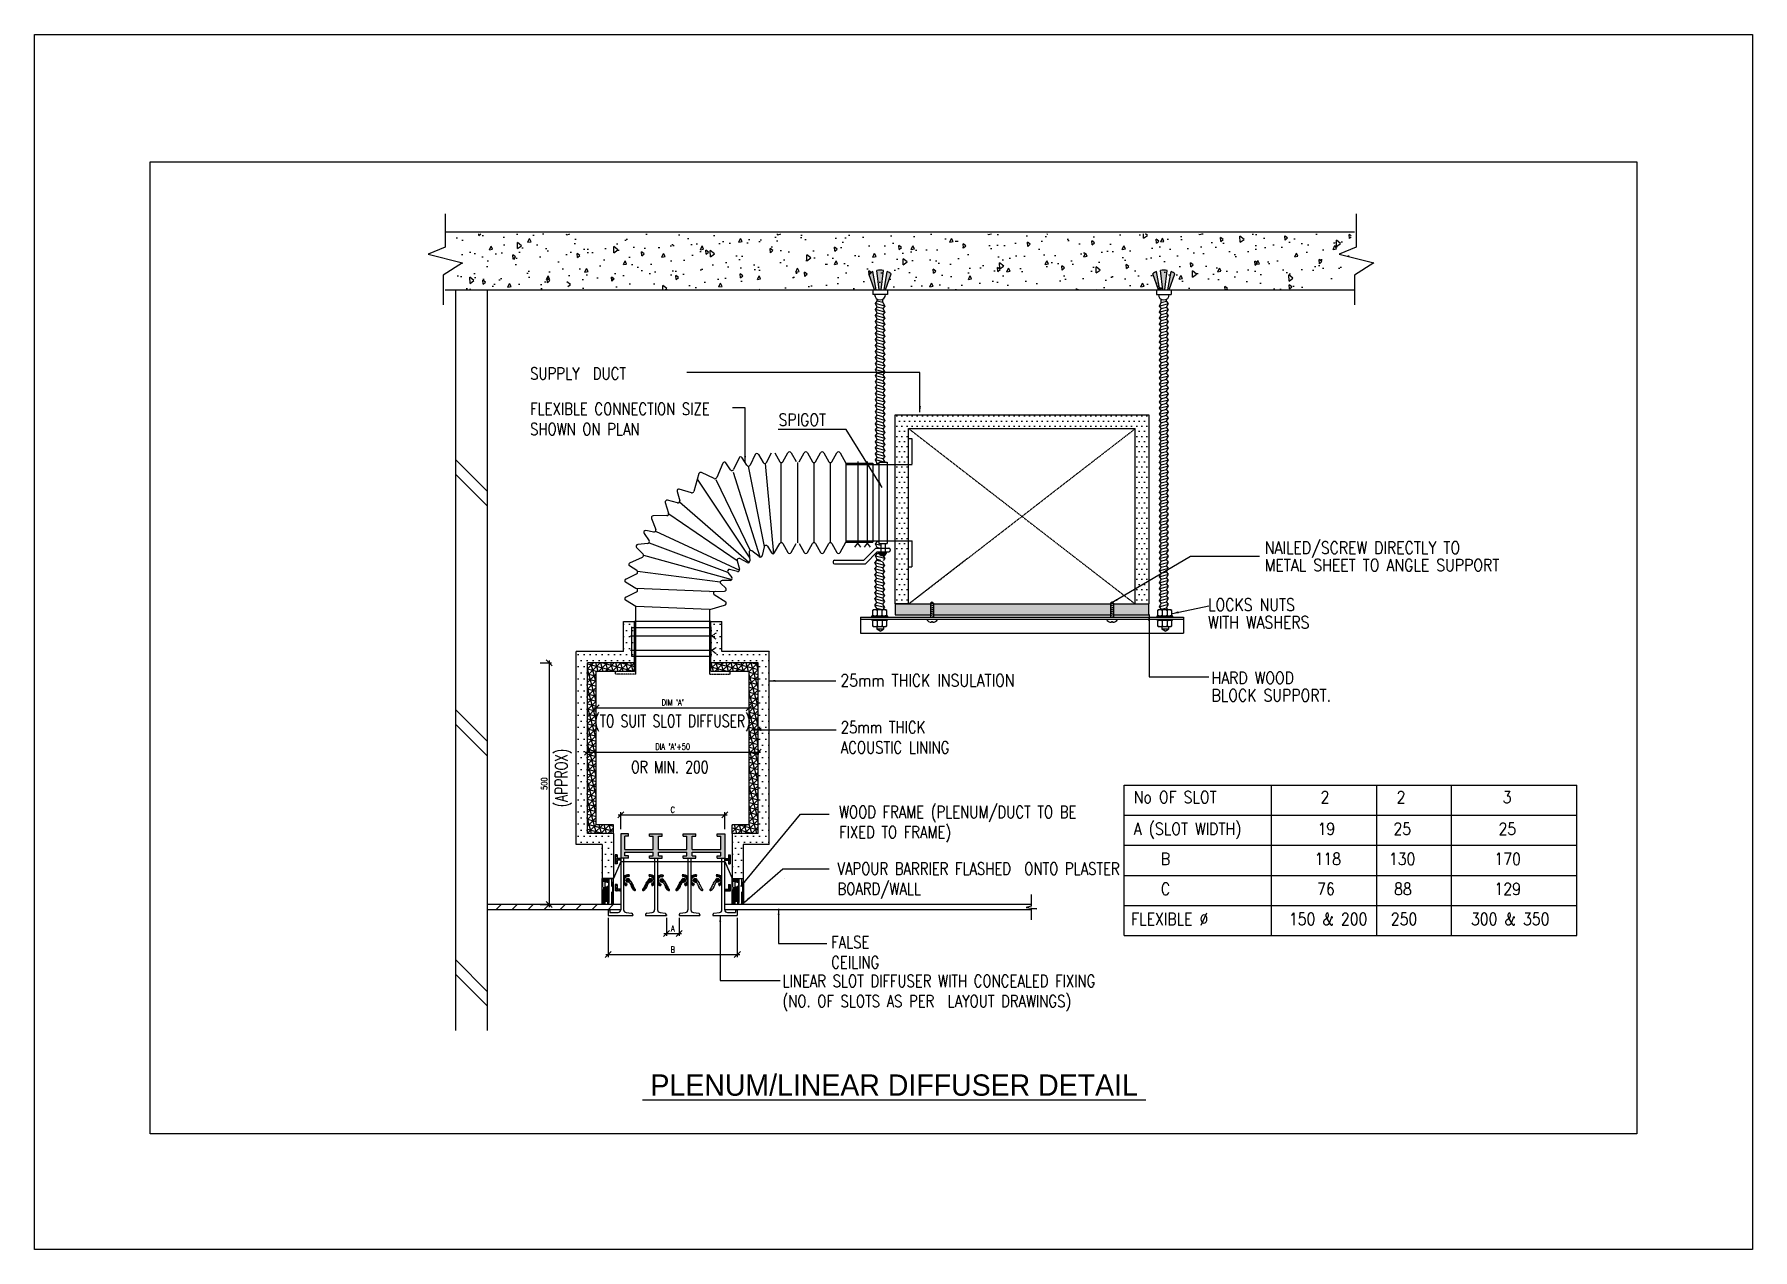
# Model space of a CAD drawing. Header units: millimetres. Extents: x -95178 to 274693, y -2232 to 263302.
# Drawn here: x 80620 to 116122, y 164454 to 189557 of the extents above; entities that cross this region are included whole.
import ezdxf
from ezdxf.enums import TextEntityAlignment as Align

# ---------------------------------------------------------------- set-up
doc = ezdxf.new("R2010")
doc.units = ezdxf.units.MM
for name, pattern in [('DASHED', [0.75, 0.5, -0.25]), ('DASHED2', [0.375, 0.25, -0.125]), ('HIDDEN', [0.375, 0.25, -0.125])]:
    doc.linetypes.add(name, pattern=pattern)
doc.layers.add('A4_BOUNDARY', color=6, linetype='Continuous', plot=False)
for name, color, linetype in [('AC-DUCT', 4, 'Continuous'), ('BK-S-DIF', 132, 'Continuous'), ('BKG-S030D_Griddim', 7, 'Continuous'), ('BLOCK_BOUNDARY', 5, 'Continuous'), ('BW-SHEARWALL-TXT', 7, 'Continuous'), ('DET', 9, 'Continuous'), ('DET-CLG', 75, 'Continuous'), ('DET-DIM', 61, 'Continuous'), ('DET-HATCH', 4, 'Continuous'), ('DET-SLAB', 3, 'Continuous'), ('DET-SUPP', 65, 'Continuous'), ('DET-TXT', 4, 'Continuous'), ('fd', 9, 'Continuous'), ('INSULATION', 8, 'Continuous'), ('SCHEDULE', 7, 'Continuous')]:
    doc.layers.add(name, color=color, linetype=linetype)
doc.styles.add('ROMANS', font='romans.shx', dxfattribs={"width": 0.8})
doc.styles.add('UNIV', font='univ.shx')
doc.dimstyles.new('DIM', dxfattribs={"dimscale": 50, "dimtxt": 2.5, "dimasz": 2.5, "dimexe": 1, "dimexo": 1, "dimgap": 0.8, "dimtad": 1, "dimdec": 0, "dimzin": 13, "dimdsep": 46, "dimtxsty": 'ROMANS', "dimblk": 'OBLIQUE', "dimcen": 1, "dimdle": 1, "dimclrd": 20, "dimclre": 20, "dimclrt": 7, "dimadec": 0, "dimazin": 0, "dimtfac": 0.4, "dimtdec": 0, "dimtix": 1, "dimtofl": 0, "dimtmove": 2, "dimatfit": 3, "dimfxl": 1, "dimtolj": 1, "dimtzin": 13, "dimlwd": -1, "dimlwe": -1, "dimarcsym": 0})
pattern_1 = [(37.5, (-8704.435, 86869.685), (-0.8504103, 26.012121), [0, -20.52, 0, -22.95, 0, -21.9375]), (7.5, (-8704.435, 86869.685), (23.8919855, 38.098972), [0, -11.07, 0, -18.495, 0, -7.0875]), (327.5, (-8721.04, 86869.685), (42.040915, 0.0763972), [0, -6.75, 0, -24.3, 0, -31.725]), (317.5, (-8721.04, 86869.685), (40.582709, 11.84862), [0, -3.375, 0, -15.93, 0, -18.225])]

msp = doc.modelspace()

# ---------------------------------------------------------------- texts
at = {"layer": 'BW-SHEARWALL-TXT', "style": 'UNIV'}
msp.add_text('%%u PLENUM/LINEAR DIFFUSER DETAIL ', height=440.00239, dxfattribs=at).set_placement((93186.248, 167633.288))
at = {"layer": 'DET-DIM', "color": 7, "linetype": 'ByBlock', "style": 'ROMANS', "width": 0.75}
for s, p in [('(TO SUIT SLOT DIFFUSER)', (93802.513, 175356.81, -7928.543)), ('OR MIN. 200', (93749.209, 174422.237, -7928.543))]:
    msp.add_text(s, height=250, dxfattribs=at).set_placement(p, align=Align.MIDDLE)
msp.add_text('(APPROX)', height=250, rotation=90, dxfattribs=at).set_placement((91632.16, 173593.192, -7928.543))
at = {"layer": 'DET-TXT', "color": 7, "style": 'ROMANS', "width": 0.85}
for s, p in [('SPIGOT', (95995.044, 181471.617)), ('NAILED/SCREW DIRECTLY TO ', (106043.996, 178828.689)), ('METAL SHEET TO ANGLE SUPPORT', (106043.996, 178470.201)), ('LOCKS NUTS ', (104870.163, 177651.381)), ('WITH WASHERS', (104870.163, 177287.373)), ('25mm THICK INSULATION', (97273.995, 176088.411, -7928.543)), ('HARD WOOD  ', (104942.392, 176140.247)), ('BLOCK SUPPORT.', (104942.392, 175779.871))]:
    msp.add_text(s, height=250, dxfattribs=at).set_placement(p)
at = {"layer": 'DET-TXT', "color": 7, "char_height": 250, "attachment_point": 1, "style": 'ROMANS'}
for s, insert, width in [('SUPPLY  DUCT', (90864.485, 182677.229), 3308.58882), ('FLEXIBLE CONNECTION SIZE SHOWN ON PLAN', (90862.577, 181945.556), 4312.46016), ('25mm THICK ACOUSTIC LINING', (97280.902, 175369.256, -7928.543), 3212.47158), ('WOOD FRAME (PLENUM/DUCT TO BE FIXED TO FRAME)', (97246.081, 173618.837, -7928.543), 5810.91064), ('VAPOUR BARRIER FLASHED  ONTO PLASTER BOARD/WALL', (97215.245, 172448.432, -7928.543), 6354.25879), ('FALSE CEILING', (97082.466, 170931.382), 1113.09524), ('LINEAR SLOT DIFFUSER WITH CONCEALED FIXING (NO. OF SLOTS AS PER  LAYOUT DRAWINGS)', (96077.344, 170128.454, -7928.543), 7182.97148)]:
    msp.add_mtext(s, dxfattribs=dict(at, insert=insert, width=width))
at = {"layer": 'SCHEDULE', "color": 7, "style": 'ROMANS', "width": 0.85}
for s, p in [('No OF SLOT', (103335.985, 173675.756)), ('2', (107194.41, 173675.756)), ('2', (108766.619, 173675.756)), ('3', (110957.123, 173675.756)), ('A (SLOT WIDTH)', (103335.985, 173021.836)), ('19', (107131.48, 173021.836)), ('25', (108700.814, 173021.836)), ('25', (110871.904, 173021.836)), ('B', (103895.602, 172400.808)), ('118', (107071.39, 172400.808)), ('130', (108607.467, 172400.808)), ('170', (110788.264, 172400.808)), ('C', (103895.602, 171779.78)), ('76', (107123.618, 171779.78)), ('88', (108714.261, 171779.78)), ('129', (110788.264, 171779.78)), ('FLEXIBLE %%c', (103282.162, 171158.753)), ('150 & 200', (106540.863, 171158.753)), ('250', (108646.299, 171158.753)), ('300 & 350', (110302.838, 171158.753))]:
    msp.add_text(s, height=250, dxfattribs=at).set_placement(p)

# ---------------------------------------------------------------- blocks, each defined once
blk = doc.blocks.new('_Oblique')
at = {"layer": 'BKG-S030D_Griddim', "color": 0, "lineweight": -2}
blk.add_line((-0.5, -0.5), (0.5, 0.5), dxfattribs=at)
blk = doc.blocks.new('*D332')
at = {"layer": 'Defpoints', "color": 0, "linetype": 'ByBlock', "transparency": 16777216}
for p in [(92475, 171360), (95144, 171360), (95144, 170548)]:
    blk.add_point(p, dxfattribs=at)
at = {"layer": 'DET-DIM', "color": 20, "linetype": 'ByBlock', "transparency": 16777216}
for p, q in [((92475, 171310), (92475, 170498)), ((95144, 171310), (95144, 170498)), ((92425, 170548), (95194, 170548))]:
    blk.add_line(p, q, dxfattribs=at)
at = {"layer": 'DET-DIM', "color": 20, "linetype": 'ByBlock', "transparency": 16777216, "xscale": 125, "yscale": 125, "zscale": 125, "rotation": 180}
blk.add_blockref('_Oblique', (92475, 170548), dxfattribs=at)
at = {"layer": 'DET-DIM', "color": 20, "linetype": 'ByBlock', "transparency": 16777216, "xscale": 125, "yscale": 125, "zscale": 125}
blk.add_blockref('_Oblique', (95144, 170548), dxfattribs=at)
at = {"layer": 'DET-DIM', "color": 7, "linetype": 'ByBlock', "transparency": 16777216, "insert": (93810, 170651), "char_height": 125, "attachment_point": 5, "style": 'ROMANS'}
blk.add_mtext('\\A1;B', dxfattribs=at)
blk = doc.blocks.new('*D333')
at = {"layer": 'Defpoints', "color": 0, "linetype": 'ByBlock', "transparency": 16777216}
for p in [(93678, 171360), (93941, 171360), (93941, 170985)]:
    blk.add_point(p, dxfattribs=at)
at = {"layer": 'DET-DIM', "color": 20, "linetype": 'ByBlock', "transparency": 16777216}
for p, q in [((93678, 171310), (93678, 170935)), ((93941, 171310), (93941, 170935)), ((93628, 170985), (93991, 170985))]:
    blk.add_line(p, q, dxfattribs=at)
at = {"layer": 'DET-DIM', "color": 20, "linetype": 'ByBlock', "transparency": 16777216, "xscale": 125, "yscale": 125, "zscale": 125, "rotation": 180}
blk.add_blockref('_Oblique', (93678, 170985), dxfattribs=at)
at = {"layer": 'DET-DIM', "color": 20, "linetype": 'ByBlock', "transparency": 16777216, "xscale": 125, "yscale": 125, "zscale": 125}
blk.add_blockref('_Oblique', (93941, 170985), dxfattribs=at)
at = {"layer": 'DET-DIM', "color": 7, "linetype": 'ByBlock', "transparency": 16777216, "insert": (93810, 171087), "char_height": 125, "attachment_point": 5, "style": 'ROMANS'}
blk.add_mtext('\\A1;A', dxfattribs=at)
blk = doc.blocks.new('*D337')
at = {"layer": 'Defpoints', "color": 0, "linetype": 'ByBlock', "transparency": 16777216}
for p in [(94885, 173438), (92735, 173090), (94885, 173090)]:
    blk.add_point(p, dxfattribs=at)
at = {"layer": 'DET-DIM', "color": 20, "linetype": 'ByBlock', "transparency": 16777216}
for p, q in [((92685, 173438), (94935, 173438)), ((92735, 173140), (92735, 173488)), ((94885, 173140), (94885, 173488))]:
    blk.add_line(p, q, dxfattribs=at)
at = {"layer": 'DET-DIM', "color": 20, "linetype": 'ByBlock', "transparency": 16777216, "xscale": 125, "yscale": 125, "zscale": 125, "rotation": 180}
blk.add_blockref('_Oblique', (92735, 173438), dxfattribs=at)
at = {"layer": 'DET-DIM', "color": 20, "linetype": 'ByBlock', "transparency": 16777216, "xscale": 125, "yscale": 125, "zscale": 125}
blk.add_blockref('_Oblique', (94885, 173438), dxfattribs=at)
at = {"layer": 'DET-DIM', "color": 7, "linetype": 'ByBlock', "transparency": 16777216, "insert": (93810, 173540), "char_height": 125, "attachment_point": 5, "style": 'ROMANS'}
blk.add_mtext('\\A1;C', dxfattribs=at)
blk = doc.blocks.new('*D334')
at = {"layer": 'Defpoints', "color": 0, "linetype": 'ByBlock', "transparency": 16777216}
for p in [(95392, 175643), (92228, 175161), (95392, 175161)]:
    blk.add_point(p, dxfattribs=at)
at = {"layer": 'DET-DIM', "color": 20, "linetype": 'ByBlock', "transparency": 16777216}
for p, q in [((92178, 175643), (95442, 175643)), ((92228, 175211), (92228, 175693)), ((95392, 175211), (95392, 175693))]:
    blk.add_line(p, q, dxfattribs=at)
at = {"layer": 'DET-DIM', "color": 20, "linetype": 'ByBlock', "transparency": 16777216, "xscale": 125, "yscale": 125, "zscale": 125, "rotation": 180}
blk.add_blockref('_Oblique', (92228, 175643), dxfattribs=at)
at = {"layer": 'DET-DIM', "color": 20, "linetype": 'ByBlock', "transparency": 16777216, "xscale": 125, "yscale": 125, "zscale": 125}
blk.add_blockref('_Oblique', (95392, 175643), dxfattribs=at)
at = {"layer": 'DET-DIM', "color": 7, "linetype": 'ByBlock', "transparency": 16777216, "insert": (93810, 175757), "char_height": 125, "attachment_point": 5, "style": 'ROMANS'}
blk.add_mtext("\\A1;DIM 'A'", dxfattribs=at)
blk = doc.blocks.new('*D335')
at = {"layer": 'Defpoints', "color": 0, "linetype": 'ByBlock', "transparency": 16777216}
for p in [(92048, 174838), (95572, 174838), (95572, 174730)]:
    blk.add_point(p, dxfattribs=at)
at = {"layer": 'DET-DIM', "color": 20, "linetype": 'ByBlock', "transparency": 16777216}
for p, q in [((91998, 174730), (95622, 174730)), ((92048, 174788), (92048, 174680)), ((95572, 174788), (95572, 174680))]:
    blk.add_line(p, q, dxfattribs=at)
at = {"layer": 'DET-DIM', "color": 20, "linetype": 'ByBlock', "transparency": 16777216, "xscale": 125, "yscale": 125, "zscale": 125, "rotation": 180}
blk.add_blockref('_Oblique', (92048, 174730), dxfattribs=at)
at = {"layer": 'DET-DIM', "color": 20, "linetype": 'ByBlock', "transparency": 16777216, "xscale": 125, "yscale": 125, "zscale": 125}
blk.add_blockref('_Oblique', (95572, 174730), dxfattribs=at)
at = {"layer": 'DET-DIM', "color": 7, "linetype": 'ByBlock', "transparency": 16777216, "insert": (93810, 174844), "char_height": 125, "attachment_point": 5, "style": 'ROMANS'}
blk.add_mtext("\\A1;DIA 'A'+50", dxfattribs=at)
blk = doc.blocks.new('*D336')
at = {"layer": 'Defpoints', "color": 0, "linetype": 'ByBlock', "transparency": 16777216}
for p in [(91020, 176576), (91020, 171581), (91258, 171581)]:
    blk.add_point(p, dxfattribs=at)
at = {"layer": 'DET-DIM', "color": 20, "linetype": 'ByBlock', "transparency": 16777216}
for p, q in [((91070, 176576), (91308, 176576)), ((91258, 176626), (91258, 171531)), ((91070, 171581), (91308, 171581))]:
    blk.add_line(p, q, dxfattribs=at)
at = {"layer": 'DET-DIM', "color": 20, "linetype": 'ByBlock', "transparency": 16777216, "xscale": 125, "yscale": 125, "zscale": 125}
for p, rotation in [((91258, 176576), 90), ((91258, 171581), 270)]:
    blk.add_blockref('_Oblique', p, dxfattribs=dict(at, rotation=rotation))
at = {"layer": 'DET-DIM', "color": 7, "linetype": 'ByBlock', "transparency": 16777216, "insert": (91155, 174079), "char_height": 125, "attachment_point": 5, "rotation": 90, "style": 'ROMANS'}
blk.add_mtext('\\A1;500', dxfattribs=at)

# ---------------------------------------------------------------- dimensions: what is measured, and where the dimension line sits
at = {"layer": 'DET-DIM', "color": 241, "linetype": 'ByBlock'}
dim = msp.add_linear_dim(base=(91257.522, 171581.367), p1=(91020.022, 176576.358), p2=(91020.022, 171581.367), angle=90, text='500', dimstyle='DIM', dxfattribs=at)
dim.commit()
dim.dimension.update_dxf_attribs({"geometry": '*D336', "text_midpoint": (91155.022, 174078.862)})
for base, p1, p2, text, picture, middle in [((95391.558, 175643.066), (92228.304, 175160.95), (95391.558, 175160.95), "DIM 'A'", '*D334', (93809.931, 175757.471)), ((95571.558, 174729.566), (92048.304, 174838.125), (95571.558, 174838.125), "DIA 'A'+50", '*D335', (93809.931, 174843.971)), ((94885.302, 173437.777), (92734.56, 173089.518), (94885.302, 173089.518), 'C', '*D337', (93809.931, 173540.277)), ((95144.408, 170548.159), (92475.454, 171359.553), (95144.408, 171359.553), 'B', '*D332', (93809.931, 170650.659)), ((93941.462, 170984.82), (93677.544, 171359.553), (93941.462, 171359.553), 'A', '*D333', (93809.503, 171087.32))]:
    dim = msp.add_linear_dim(base=base, p1=p1, p2=p2, text=text, dimstyle='DIM', dxfattribs=at)
    dim.commit()
    dim.dimension.update_dxf_attribs({"geometry": picture, "text_midpoint": middle})

# ---------------------------------------------------------------- hatches: boundary and pattern name
at = {"layer": 'BK-S-DIF'}
h = msp.add_hatch(dxfattribs=at)
h.set_pattern_fill('AR-SAND', color=8, scale=27, style=0)
h.set_pattern_definition([(37.5, (-8704.435, 87238.282), (-1.700821, 52.024242), [0, -41.04, 0, -45.9, 0, -43.875]), (7.5, (-8704.435, 87238.28), (47.78397, 76.197944), [0, -22.14, 0, -36.99, 0, -14.175]), (327.5, (-8737.645, 87238.282), (84.08183, 0.152794), [0, -13.5, 0, -48.6, 0, -63.45]), (317.5, (-8737.645, 87238.28), (81.16542, 23.69724), [0, -6.75, 0, -31.86, 0, -36.45])])
h.paths.add_polyline_path([(93518.272, 172666.005), (93809.931, 172666.005), (93809.931, 172721.505), (93518.272, 172721.505), (93518.272, 172993.448), (93593.272, 172993.448), (93593.272, 173045.948), (93331.137, 173045.948), (93331.137, 172993.448), (93406.137, 172993.448), (93406.137, 172721.505), (92817.883, 172721.505), (92817.883, 172993.448), (92892.365, 172993.448), (92892.365, 173045.948), (92734.56, 173045.948), (92734.56, 172538.994), (92892.365, 172538.994), (92892.365, 172591.494), (92817.883, 172591.494), (92817.883, 172666.005), (93406.137, 172666.005), (93406.137, 172591.494), (93331.137, 172591.494), (93331.137, 172538.994), (93593.272, 172538.994), (93593.272, 172591.494), (93518.272, 172591.494)])
h.paths.add_polyline_path([(94213.083, 172721.505), (94213.083, 172993.448), (94288.083, 172993.448), (94288.083, 173045.948), (94025.948, 173045.948), (94025.948, 172993.448), (94100.948, 172993.448), (94100.948, 172721.505), (93809.931, 172721.505), (93809.931, 172666.005), (94100.948, 172666.005), (94100.948, 172591.494), (94025.948, 172591.494), (94025.948, 172538.994), (94288.083, 172538.994), (94288.083, 172591.494), (94213.083, 172591.494), (94213.083, 172666.005), (94801.979, 172666.005), (94801.979, 172591.494), (94727.497, 172591.494), (94727.497, 172538.994), (94885.302, 172538.994), (94885.302, 173045.948), (94727.497, 173045.948), (94727.497, 172993.448), (94801.979, 172993.448), (94801.979, 172721.505)])
h = msp.add_hatch(dxfattribs=at)
h.set_pattern_fill('AR-SAND', color=8, scale=18, style=0)
h.set_pattern_definition([(37.5, (-111480.124, 3004.512), (-1.1338804, 34.6828278), [0, -27.36, 0, -30.6, 0, -29.25]), (7.5, (-111480.124, 3004.51), (31.855981, 50.798629), [0, -14.76, 0, -24.66, 0, -9.45]), (327.5, (-111502.264, 3004.512), (56.0545535, 0.101863), [0, -9, 0, -32.4, 0, -42.3]), (317.5, (-111502.264, 3004.51), (54.110279, 15.79816), [0, -4.5, 0, -21.24, 0, -24.3])])
h.paths.add_polyline_path([(92659.56, 172497.801), (92734.56, 172497.801), (92734.56, 172535.301), (92659.56, 172535.301), (92659.56, 172608.405), (92622.06, 172608.405), (92622.06, 172424.697), (92659.56, 172424.697)])
h.paths.add_polyline_path([(92622.06, 171862.295), (92734.56, 171862.295), (92734.56, 171899.795), (92659.56, 171899.795), (92659.56, 171993.61), (92622.06, 171993.61)])
h = msp.add_hatch(dxfattribs=at)
h.set_pattern_fill('AR-SAND', color=8, scale=13.5, style=0)
h.set_pattern_definition(pattern_1)
h.paths.add_polyline_path([(94885.302, 172535.301), (94885.302, 172497.801), (94960.302, 172497.801), (94960.302, 172424.697), (94997.802, 172424.697), (94997.802, 172608.405), (94960.302, 172608.405), (94960.302, 172535.301)])
h.paths.add_polyline_path([(94960.302, 171899.795), (94885.302, 171899.795), (94885.302, 171862.295), (94997.802, 171862.295), (94997.802, 171993.61), (94960.302, 171993.61)])
h = msp.add_hatch(dxfattribs=at)
h.set_pattern_fill('AR-SAND', color=8, scale=13.5, style=0)
h.set_pattern_definition(pattern_1)
h.paths.add_polyline_path([(92861.277, 172009.679), (92851.572, 171973.457, -0.154689742), (92793.704, 172010.446), (92793.704, 172156.027, -0.292294911), (92910.402, 172193.016), (92900.697, 172156.794, 1)])
h = msp.add_hatch(dxfattribs=at)
h.set_pattern_fill('AR-SAND', color=8, scale=13.5, style=0)
h.set_pattern_definition(pattern_1)
h.paths.add_polyline_path([(93367.679, 172009.679), (93377.385, 171973.457, 0.154689742), (93435.253, 172010.446), (93435.253, 172156.027, 0.292294911), (93318.554, 172193.016), (93328.26, 172156.794, -1)])
h = msp.add_hatch(dxfattribs=at)
h.set_pattern_fill('AR-SAND', color=8, scale=13.5, style=0)
h.set_pattern_definition(pattern_1)
h.paths.add_polyline_path([(93563.808, 172006.078), (93554.103, 171969.856, -0.154689742), (93496.235, 172006.845), (93496.235, 172152.426, -0.292294911), (93612.933, 172189.415), (93603.228, 172153.193, 1)])
h = msp.add_hatch(dxfattribs=at)
h.set_pattern_fill('AR-SAND', color=8, scale=13.5, style=0)
h.set_pattern_definition(pattern_1)
h.paths.add_polyline_path([(94056.179, 172009.679), (94065.885, 171973.457, 0.154689742), (94123.753, 172010.446), (94123.753, 172156.027, 0.292294911), (94007.054, 172193.016), (94016.76, 172156.794, -1)])
h = msp.add_hatch(dxfattribs=at)
h.set_pattern_fill('AR-SAND', color=8, scale=13.5, style=0)
h.set_pattern_definition(pattern_1)
h.paths.add_polyline_path([(94183.753, 172156.027), (94183.753, 172010.446, 0.154689742), (94241.621, 171973.457), (94251.327, 172009.679, -1), (94290.746, 172156.794), (94300.452, 172193.016, 0.292294911)])
h = msp.add_hatch(dxfattribs=at)
h.set_pattern_fill('AR-SAND', color=8, scale=13.5, style=0)
h.set_pattern_definition(pattern_1)
h.paths.add_polyline_path([(94757.728, 172009.679), (94767.434, 171973.457, 0.154689742), (94825.302, 172010.446), (94825.302, 172156.027, 0.292294911), (94708.603, 172193.016), (94718.309, 172156.794, -1)])
h = msp.add_hatch(dxfattribs=at)
h.set_pattern_fill('AR-SAND', color=8, scale=13.5, style=0)
h.set_pattern_definition(pattern_1)
h.paths.add_polyline_path([(92919.639, 172083.236, 1), (92842.335, 172083.236, 1)])
h = msp.add_hatch(dxfattribs=at)
h.set_pattern_fill('AR-SAND', color=8, scale=13.5, style=0)
h.set_pattern_definition(pattern_1)
edge = h.paths.add_edge_path()
edge.add_arc((92856.821, 171970.894), 85.832, 12.093389, 63.1300068)
edge.add_arc((92870.082, 171976.888), 113.676, 9.6281927, 64.2669329)
edge.add_arc((93031.074, 171886.165), 12, 325.8279425, 400.885584)
edge.add_arc((93267.539, 172090.893), 300.776, 198.4104095, 220.885584)
edge.add_arc((93030.907, 171885.919), 12, 246.9232738, 325.8279425)
edge.add_arc((93081.934, 172005.685), 142.183, 186.7893058, 246.9232738)
edge.add_line((93041.002, 171879.424), (93040.836, 171879.179))
h = msp.add_hatch(dxfattribs=at)
h.set_pattern_fill('AR-SAND', color=8, scale=13.5, style=0)
h.set_pattern_definition(pattern_1)
edge = h.paths.add_edge_path()
edge.add_arc((93372.135, 171970.894), 85.832, 116.8699932, 167.906611)
edge.add_arc((93358.875, 171976.888), 113.676, 115.7330671, 170.3718073)
edge.add_arc((93197.882, 171886.165), 12, 139.114416, 214.1720575)
edge.add_arc((92961.418, 172090.893), 300.776, 319.114416, 341.5895905)
edge.add_arc((93198.049, 171885.919), 12, 214.1720575, 293.0767262)
edge.add_arc((93147.022, 172005.685), 142.183, 293.0767262, 353.2106942)
edge.add_line((93187.954, 171879.424), (93188.121, 171879.179))
h = msp.add_hatch(dxfattribs=at)
h.set_pattern_fill('AR-SAND', color=8, scale=13.5, style=0)
h.set_pattern_definition(pattern_1)
h.paths.add_polyline_path([(93386.622, 172083.236, 1), (93309.317, 172083.236, 1)])
h = msp.add_hatch(dxfattribs=at)
h.set_pattern_fill('AR-SAND', color=8, scale=13.5, style=0)
h.set_pattern_definition(pattern_1)
h.paths.add_polyline_path([(93622.17, 172079.636, 1), (93544.866, 172079.636, 1)])
h = msp.add_hatch(dxfattribs=at)
h.set_pattern_fill('AR-SAND', color=8, scale=13.5, style=0)
h.set_pattern_definition(pattern_1)
edge = h.paths.add_edge_path()
edge.add_arc((93559.352, 171967.294), 85.832, 12.093389, 63.1300068)
edge.add_arc((93572.613, 171973.288), 113.676, 9.6281927, 64.2669329)
edge.add_arc((93733.605, 171882.564), 12, 325.8279425, 400.885584)
edge.add_arc((93970.07, 172087.292), 300.776, 198.4104095, 220.885584)
edge.add_arc((93733.438, 171882.318), 12, 246.9232738, 325.8279425)
edge.add_arc((93784.465, 172002.084), 142.183, 186.7893058, 246.9232738)
edge.add_line((93743.533, 171875.824), (93743.367, 171875.578))
h = msp.add_hatch(dxfattribs=at)
h.set_pattern_fill('AR-SAND', color=8, scale=13.5, style=0)
h.set_pattern_definition(pattern_1)
edge = h.paths.add_edge_path()
edge.add_arc((94060.635, 171970.894), 85.832, 116.8699932, 167.906611)
edge.add_arc((94047.375, 171976.888), 113.676, 115.7330671, 170.3718073)
edge.add_arc((93886.382, 171886.165), 12, 139.114416, 214.1720575)
edge.add_arc((93649.918, 172090.893), 300.776, 319.114416, 341.5895905)
edge.add_arc((93886.549, 171885.919), 12, 214.1720575, 293.0767262)
edge.add_arc((93835.522, 172005.685), 142.183, 293.0767262, 353.2106942)
edge.add_line((93876.454, 171879.424), (93876.621, 171879.179))
h = msp.add_hatch(dxfattribs=at)
h.set_pattern_fill('AR-SAND', color=8, scale=13.5, style=0)
h.set_pattern_definition(pattern_1)
h.paths.add_polyline_path([(94075.122, 172083.236, 1), (93997.817, 172083.236, 1)])
h = msp.add_hatch(dxfattribs=at)
h.set_pattern_fill('AR-SAND', color=8, scale=13.5, style=0)
h.set_pattern_definition(pattern_1)
edge = h.paths.add_edge_path()
edge.add_arc((94271.036, 172083.236), 38.652, 0, 360)
h = msp.add_hatch(dxfattribs=at)
h.set_pattern_fill('AR-SAND', color=8, scale=13.5, style=0)
h.set_pattern_definition(pattern_1)
edge = h.paths.add_edge_path()
edge.add_arc((94260.131, 171976.888), 113.676, 9.6281927, 64.2669329)
edge.add_arc((94421.123, 171886.165), 12, 325.8279425, 400.885584)
edge.add_arc((94657.588, 172090.893), 300.776, 198.4104095, 220.885584)
edge.add_arc((94420.957, 171885.919), 12, 246.9232738, 325.8279425)
edge.add_arc((94471.984, 172005.685), 142.183, 186.7893058, 246.9232738)
edge.add_line((94431.052, 171879.424), (94430.885, 171879.179))
edge.add_arc((94246.871, 171970.894), 85.832, 12.093389, 63.1300068)
h = msp.add_hatch(dxfattribs=at)
h.set_pattern_fill('AR-SAND', color=8, scale=13.5, style=0)
h.set_pattern_definition(pattern_1)
edge = h.paths.add_edge_path()
edge.add_arc((94762.184, 171970.894), 85.832, 116.8699932, 167.906611)
edge.add_arc((94748.924, 171976.888), 113.676, 115.7330671, 170.3718073)
edge.add_arc((94587.932, 171886.165), 12, 139.114416, 214.1720575)
edge.add_arc((94351.467, 172090.893), 300.776, 319.114416, 341.5895905)
edge.add_arc((94588.099, 171885.919), 12, 214.1720575, 293.0767262)
edge.add_arc((94537.071, 172005.685), 142.183, 293.0767262, 353.2106942)
edge.add_line((94578.003, 171879.424), (94578.17, 171879.179))
h = msp.add_hatch(dxfattribs=at)
h.set_pattern_fill('AR-SAND', color=8, scale=13.5, style=0)
h.set_pattern_definition(pattern_1)
h.paths.add_polyline_path([(94776.671, 172083.236, 1), (94699.367, 172083.236, 1)])
at = {"layer": 'DET-CLG'}
h = msp.add_hatch(dxfattribs=at)
h.set_pattern_fill('ANSI31', color=256, scale=1875, style=0)
h.set_pattern_definition([(45, (7177.6, 86840), (-165.72815, 165.72815), [])])
h.paths.add_polyline_path([(89982.236, 171581.367), (89982.236, 171472.053), (92734.56, 171472.053), (92734.56, 171581.367)])
at = {"layer": 'DET-HATCH'}
h = msp.add_hatch(dxfattribs=at)
h.set_pattern_fill('AR-CONC', color=256, scale=112.5, angle=45, style=0)
h.set_pattern_definition([(95, (7177.6, 86840), (620.496, 520.658), [84.375, -928.125]), (40, (7177.6, 86840), (-708.741, 487.989), [67.5, -742.5]), (145.4514, (7229.3, 86883.4), (-88.2444, 1008.647), [71.7077, -788.785]), (91.1842, (7018.5, 86999.1), (980.6546, 717.3155), [126.562, -1392.187]), (141.6356, (7100.2, 87058.9), (-31.386, 1518.426), [107.562, -1183.177]), (36.1842, (7018.5, 86999.1), (-31.388, 1518.426), [101.25, -1113.75]), (66, (7137.8, 87038.87), (795.118, 154.5553), [84.375, -928.125]), (11, (7137.8, 87038.9), (-383.297, 770.4095), [67.5, -742.5]), (116.4514, (7204.1, 87051.75), (411.8216, 924.9644), [71.7077, -788.785]), (82.5, (7177.6, 86840), (-255.14233, 274.48854), [0, -733.5, 0, -753.75, 0, -745.3125]), (52.5, (7177.6, 86840), (-104.4821, 523.0231), [0, -429.75, 0, -716.625, 0, -284.0625]), (12.5, (7000.2, 86662.6), (442.59544, 406.71086), [0, -281.25, 0, -877.5, 0, -1164.375]), (2.5, (6920.66, 86583.05), (384.2887, 543.5548), [0, -365.625, 0, -582.75, 0, -826.875])])
h.paths.add_polyline_path([(91624.278, 184281.179), (91507.24, 184612.901, -0.056944179), (91587.995, 184656.23), (91652.988, 184281.179), (91716.575, 184281.179), (91667.186, 184678.706, -0.087420426), (91807.264, 184678.706), (91757.876, 184281.179), (91821.462, 184281.179), (91886.456, 184656.23, -0.056944179), (91967.211, 184612.901), (91850.173, 184281.179), (95769.689, 184281.179), (95652.651, 184612.901, -0.056944179), (95733.407, 184656.23), (95798.4, 184281.179), (95861.987, 184281.179), (95812.598, 184678.706, -0.087420426), (95952.676, 184678.706), (95903.287, 184281.179), (95966.874, 184281.179), (96031.867, 184656.23, -0.056944179), (96112.622, 184612.901), (95995.585, 184281.179), (101312.707, 184281.179), (101195.669, 184612.901, -0.056944179), (101276.424, 184656.23), (101341.418, 184281.179), (101405.004, 184281.179), (101355.616, 184678.706, -0.087420426), (101495.694, 184678.706), (101446.305, 184281.179), (101509.892, 184281.179), (101574.885, 184656.23, -0.056944179), (101655.64, 184612.901), (101538.602, 184281.179), (107205.665, 184281.179), (107088.627, 184612.901, -0.056944179), (107169.382, 184656.23), (107234.376, 184281.179), (107297.962, 184281.179), (107248.574, 184678.706, -0.087420426), (107388.652, 184678.706), (107339.263, 184281.179), (107402.85, 184281.179), (107467.843, 184656.23, -0.056944179), (107548.598, 184612.901), (107431.56, 184281.179), (107830.233, 184281.179), (107830.233, 185437.443), (89325.541, 185437.443), (89325.541, 184281.179)])
at = {"layer": 'DET-SUPP'}
h = msp.add_hatch(color=8, dxfattribs=at)
h.paths.add_polyline_path([(98243.49, 184656.23, -0.056944179), (98324.245, 184612.901), (98207.208, 184281.179), (98178.497, 184281.179)])
h.paths.add_polyline_path([(98024.221, 184678.706, -0.087420426), (98164.299, 184678.706), (98114.91, 184281.179), (98073.61, 184281.179)])
h.paths.add_polyline_path([(97864.275, 184612.901, -0.056944179), (97945.03, 184656.23), (98010.023, 184281.179), (97981.312, 184281.179)])
h = msp.add_hatch(color=8, dxfattribs=at)
h.paths.add_polyline_path([(103807.308, 184656.23, 0.056944179), (103726.553, 184612.901), (103843.59, 184281.179), (103872.301, 184281.179)])
h.paths.add_polyline_path([(104026.577, 184678.706, 0.087420426), (103886.499, 184678.706), (103935.888, 184281.179), (103977.189, 184281.179)])
h.paths.add_polyline_path([(104186.524, 184612.901, 0.056944179), (104105.769, 184656.23), (104040.775, 184281.179), (104069.486, 184281.179)])
at = {"layer": 'fd'}
msp.add_hatch(color=256, dxfattribs=at).paths.add_polyline_path([(98056.904, 178869.429, 0.895243552), (98236.737, 178869.429)])
at = {"layer": 'INSULATION'}
h = msp.add_hatch(dxfattribs=at)
h.set_pattern_fill('DOTS', color=256, scale=1687.5, style=0)
h.set_pattern_definition([(0, (303576.33, 63339.91), (52.734375, 105.46875), [0, -105.46875])])
h.paths.add_polyline_path([(103647.657, 181695.999), (98403.141, 181695.999), (98403.141, 180390.423), (98684.391, 180390.423), (98684.391, 181414.749), (103366.407, 181414.749), (103366.407, 177791.117), (103647.657, 177791.117)])
h.paths.add_polyline_path([(98684.391, 180390.423), (98403.141, 180390.423), (98403.141, 178815.443), (98684.391, 178815.443)])
h.paths.add_polyline_path([(98403.141, 177791.117), (98684.391, 177791.117), (98684.391, 178815.443), (98403.141, 178815.443)])
h = msp.add_hatch(dxfattribs=at)
h.set_pattern_fill('GRAVEL', color=256, scale=300, style=0)
h.set_pattern_definition([(228.0128, (303792.334, 63921.156), (-2399.9994696, -2700.0004025), [40.3608, -3995.7264]), (184.9697, (303765.334, 63891.156), (3600.00031546, 299.9973921), [69.2604, -6856.7775]), (132.5104, (303696.334, 63885.156), (2999.9972155, -3300.0026022), [48.8364, -4834.8096]), (267.2737, (303579.334, 63810.156), (299.9988053, 6000.0000885), [63.0714, -6244.0674]), (292.8337, (303576.334, 63747.156), (-1500.0029716, 3599.9989235), [61.8465, -6122.8119]), (357.2737, (303600.334, 63690.156), (-6000.0000885, 299.9988053), [63.0714, -6244.0674]), (37.6942, (303663.334, 63687.156), (-3900.0022037, -2999.99712155), [83.4087, -8257.4547]), (72.2553, (303729.334, 63738.156), (2100.0032288, 6599.99886937), [78.7464, -7795.8963]), (121.4296, (303753.334, 63813.156), (-2400.00247025, 3899.99851095), [63.285, -6265.2219]), (175.2364, (303720.334, 63867.156), (3300.000284, -299.9974598), [72.2496, -3540.2289]), (222.3974, (303648.334, 63873.156), (-3600.00220532, -3299.9976246), [93.4344, -9250.0125]), (138.8141, (303876.334, 63807.156), (-2100.000884, 1799.999194), [31.8903, -3157.1532]), (171.4692, (303852.334, 63828.156), (3899.9994854, -600.002373), [60.6711, -6006.4533]), (225, (303792.33, 63837.16), (-3e-14, -300.0001), [42.4263, -381.8376]), (203.1986, (303771.334, 63873.156), (1499.999919, 600.0003976), [22.8474, -2261.8845]), (291.8014, (303750.334, 63864.156), (-299.999973, 900.000082), [32.3109, -1583.2386]), (30.9638, (303762.334, 63834.156), (899.999407, 600.000745), [52.4787, -1696.8069]), (161.5651, (303807.33, 63861.16), (600.00013, -299.99952), [37.9473, -910.7361]), (16.3895, (303576.334, 63864.156), (3000.0006595, 899.997813), [53.16, -5262.8535]), (70.3462, (303627.334, 63879.156), (-1199.9985742, -3300.0006407), [44.5983, -4415.2224]), (293.1986, (303807.334, 63921.156), (-600.0003976, 1499.999919), [45.6945, -2239.0374]), (343.6105, (303825.334, 63879.156), (-3000.0006595, 899.997813), [53.16, -5262.8535]), (339.444, (303576.334, 63678.156), (-1500.0005534, 599.998799), [51.264, -2511.9372]), (294.7751, (303624.334, 63660.156), (-1499.9976568, 3300.0010266), [42.9534, -4252.3929]), (66.8014, (303810.334, 63621.156), (600.0003976, 1499.999919), [45.6945, -2239.0374]), (17.354, (303828.334, 63663.156), (-3900.0006057, -1199.9983507), [50.2893, -4978.6272]), (69.444, (303663.334, 63621.156), (-599.998799, -1500.0005534), [25.632, -2537.5692]), (101.3099, (303792.334, 63621.156), (-299.99929, 1200.000226), [15.297, -1514.4087]), (165.9638, (303789.334, 63636.156), (900.000164, -299.999417), [61.8465, -1175.085]), (186.009, (303729.334, 63651.156), (2999.9999253, 299.9997952), [57.315, -5674.1769]), (303.6901, (303762.33, 63807.156), (-300.0004, 599.999867), [43.2666, -1038.3987]), (353.1572, (303786.334, 63771.156), (5099.99980964, -600.0023994), [75.5382, -7478.2689]), (60.9454, (303861.334, 63762.156), (-1200.000008, -2100.0001154), [30.8868, -3057.8022]), (90, (303876.33, 63789.16), (-300, 300), [18, -282]), (120.2564, (303723.334, 63660.156), (1199.998466, -2100.0007368), [41.6772, -4126.056]), (48.0128, (303702.334, 63696.156), (2399.9994696, 2700.0004025), [80.7216, -3955.3656]), (0, (303756.33, 63756.16), (300, 300), [78, -222]), (325.3048, (303834.334, 63756.156), (-2999.9982777, 2100.0025829), [47.4342, -4695.9822]), (254.0546, (303873.334, 63729.156), (-299.999967, -1200.000038), [43.6806, -2140.3524]), (207.646, (303861.334, 63687.156), (-5699.99874215, -3000.00231395), [71.1195, -7040.8422]), (175.4261, (303798.334, 63654.156), (-3900.0001675, 299.99844035), [75.2397, -7448.7222])])
h.paths.add_polyline_path([(98403.141, 177791.117), (98403.141, 177566.117), (103647.657, 177566.117), (103647.657, 177791.117)])
h = msp.add_hatch(dxfattribs=at)
h.set_pattern_fill('DOTS', color=256, scale=2000, style=0)
h.set_pattern_definition([(0, (304042.44, 63621.16), (62.5, 125), [0, -125])])
h.paths.add_polyline_path([(92048.304, 173051.358), (92048.304, 176576.358), (93022.441, 176576.358), (93022.441, 177429.901), (92792.441, 177429.901), (92792.441, 176806.358), (91817.522, 176806.358), (91817.022, 176805.858), (91817.022, 172821.858), (91817.522, 172821.358), (92352.34, 172821.358), (92352.34, 172119.415), (92582.34, 172119.415), (92582.34, 173051.358)])
h.paths.add_polyline_path([(94827.421, 176806.358), (94827.421, 177429.901), (94597.421, 177429.901), (94597.421, 176576.358), (95571.558, 176576.358), (95571.558, 173051.358), (95037.523, 173051.358), (95037.523, 172119.415), (95267.523, 172119.415), (95267.523, 172821.358), (95801.058, 172821.358), (95801.558, 172821.858), (95801.558, 176805.858), (95801.058, 176806.358)])
h = msp.add_hatch(dxfattribs=at)
h.set_pattern_fill('NET3', color=256, scale=800, angle=45, style=0)
h.set_pattern_definition([(45, (249451.52, 39133.57), (-70.71068, 70.71068), []), (105, (249451.52, 39133.57), (-96.592583, -25.881905), []), (165, (249451.52, 39133.57), (-25.881905, -96.592583), [])])
h.paths.add_polyline_path([(95391.558, 176396.358), (95391.558, 173231.358), (95037.523, 173231.358), (95037.523, 173051.358), (95571.558, 173051.358), (95571.558, 176576.358), (94597.421, 176576.358), (94597.421, 176396.858), (94597.921, 176396.358)])
h.paths.add_polyline_path([(93022.441, 176396.358), (93022.441, 176576.358), (92048.304, 176576.358), (92048.304, 173051.358), (92582.34, 173051.358), (92582.34, 173231.358), (92228.304, 173231.358), (92228.304, 176396.358)])
h = msp.add_hatch(dxfattribs=at)
h.set_pattern_fill('AR-RROOF', color=256, scale=80, angle=90, style=0)
h.set_pattern_definition([(90, (249451.52, 39133.566), (-80, 176), [1200, -160, 400, -80]), (90, (249411.52, 39239.97), (-106.4, -80), [240, -26.4, 480, -60]), (90, (249383.52, 39173.566), (-53.6, 416), [640, -112, 320, -80])])
h.paths.add_polyline_path([(92352.34, 171581.367), (92581.022, 171581.367), (92581.022, 172119.415), (92352.34, 172119.415)])
h = msp.add_hatch(dxfattribs=at)
h.set_pattern_fill('AR-RROOF', color=256, scale=80, angle=90, style=0)
h.set_pattern_definition([(90, (252136.705, 39133.566), (-80, 176), [1200, -160, 400, -80]), (90, (252096.7, 39239.97), (-106.4, -80), [240, -26.4, 480, -60]), (90, (252068.705, 39173.566), (-53.6, 416), [640, -112, 320, -80])])
h.paths.add_polyline_path([(95037.523, 171581.367), (95266.205, 171581.367), (95266.205, 172119.415), (95037.523, 172119.415)])

# ---------------------------------------------------------------- linework, layer by layer
at = {"layer": 'A4_BOUNDARY'}
msp.add_lwpolyline([(80619.738, 189557.192), (116122.491, 189557.192), (116122.491, 164454.235), (80619.738, 164454.235)], close=True, dxfattribs=at)
at = {"layer": 'AC-DUCT', "linetype": 'DASHED2'}
for p, q in [((98684.391, 177791.117), (103366.407, 181414.749)), ((98684.391, 181414.749), (103366.407, 177791.117))]:
    msp.add_line(p, q, dxfattribs=at)
at = {"layer": 'AC-DUCT'}
for p, q in [((98684.391, 177791.117), (98684.391, 181414.749)), ((98684.391, 181414.749), (103366.407, 181414.749)), ((103366.407, 177791.117), (103366.407, 181414.749)), ((97394.159, 180671.673), (98759.391, 180671.673)), ((97394.159, 179096.693), (97394.159, 180671.673)), ((97388.135, 179096.693), (98759.391, 179096.693)), ((92791.941, 176806.358), (92792.441, 176806.858)), ((94827.921, 176806.358), (94827.421, 176806.858)), ((92048.304, 173051.358), (92048.304, 176576.358)), ((93022.441, 176576.358), (92048.304, 176576.358)), ((95571.558, 176576.358), (94597.421, 176576.358)), ((95571.558, 173051.358), (95571.558, 176576.358)), ((92228.304, 176395.858), (92228.804, 176396.358)), ((92228.304, 173231.858), (92228.304, 176395.858)), ((93021.941, 176396.358), (92228.804, 176396.358)), ((94597.921, 176396.358), (94597.421, 176396.858)), ((95391.058, 176396.358), (94597.921, 176396.358)), ((95391.058, 176396.358), (95391.558, 176395.858)), ((95391.558, 173231.858), (95391.558, 176395.858)), ((92582.34, 173051.358), (92048.304, 173051.358)), ((92228.804, 173231.358), (92228.304, 173231.858)), ((92582.34, 173231.358), (92228.804, 173231.358)), ((92582.34, 173051.358), (92582.34, 173231.358)), ((92582.34, 173051.358), (92582.34, 172119.415)), ((95391.058, 173231.358), (95037.523, 173231.358)), ((95037.523, 173051.358), (95037.523, 173231.358)), ((95037.523, 173051.358), (95037.523, 172119.415)), ((95571.558, 173051.358), (95037.523, 173051.358)), ((95391.558, 173231.858), (95391.058, 173231.358)), ((92734.56, 172470.534), (92582.34, 172119.415)), ((92734.56, 172470.534), (94885.302, 172470.534)), ((94885.302, 172470.534), (95037.523, 172119.415))]:
    msp.add_line(p, q, dxfattribs=at)
at = {"layer": 'AC-DUCT', "linetype": 'HIDDEN'}
for p, q in [((98684.391, 181210.875), (98759.391, 181210.875)), ((98759.391, 180671.673), (98759.391, 181210.875)), ((98759.391, 178557.492), (98759.391, 179096.693)), ((98684.391, 178557.492), (98759.391, 178557.492)), ((93022.441, 176396.858), (93022.441, 177429.901)), ((94597.421, 177429.901), (93022.441, 177429.901)), ((94572.84, 176559.566), (94572.84, 177473.109)), ((94597.421, 176396.858), (94597.421, 177429.901)), ((92624.014, 176344.066), (92624.014, 176404.066)), ((94995.848, 176344.066), (94995.848, 176404.066))]:
    msp.add_line(p, q, dxfattribs=at)
at = {"layer": 'AC-DUCT', "color": 9}
for p, q in [((95179.5, 180806.93), (95068.223, 180567.198)), ((95341.895, 180657.49), (95245.256, 180811.11)), ((95515.429, 180875.985), (95407.14, 180660.613)), ((95581.088, 180878.433), (95680.74, 180712.347)), ((95745.97, 180713.967), (95851.304, 180911.085)), ((95917.062, 180911.796), (96019.6, 180729.505)), ((96052.284, 179057.433), (96052.284, 180710.39)), ((96084.968, 180729.505), (96188.35, 180913.295)), ((96254.108, 180914.006), (96356.647, 180731.715)), ((96392.059, 179057.433), (96392.059, 180710.39)), ((96424.743, 180729.505), (96528.125, 180913.295)), ((96593.493, 180913.295), (96696.875, 180729.505)), ((96729.559, 179057.433), (96729.559, 180710.39)), ((96762.243, 180729.505), (96865.625, 180913.295)), ((96930.993, 180913.295), (97034.375, 180729.505)), ((97067.059, 179057.433), (97067.059, 180710.39)), ((97099.743, 180729.505), (97203.125, 180913.295)), ((97268.493, 180913.295), (97387.53, 180701.673)), ((94352.36, 180482.93), (94243.394, 180114.979)), ((95395.343, 178755.602), (94317.984, 180366.85)), ((94666.956, 180382.048), (94404.342, 180506.185)), ((94699.664, 180364.063), (95408.366, 178892.789)), ((94843.612, 180699.254), (94717.516, 180401.335)), ((95002.822, 180562.466), (94909.533, 180705.158)), ((95059.247, 180512.601), (95611.297, 178761.761)), ((95367.933, 180640.395), (95699.779, 178980.896)), ((95721.72, 180695.194), (95893.049, 178830.208)), ((97388.135, 180701.673), (97388.135, 179066.693)), ((97388.135, 180701.673), (97942.08, 180701.673)), ((97942.08, 180701.673), (97942.08, 179066.693)), ((93899.279, 180116.639), (93954.048, 179924.664)), ((94196.929, 180089.63), (93945.849, 180162.924)), ((93655.326, 179885.113), (93724.184, 179664.901)), ((93908.479, 179878.102), (93700.625, 179932.579)), ((93725.719, 179650.104), (95139.565, 178686.742)), ((95379.882, 178645.925), (93949.166, 179893.541)), ((93416.253, 179277.775), (93253.897, 179306.756)), ((93370.041, 179559.385), (93457.901, 179328.003)), ((93689.187, 179616.218), (93404.306, 179610.189)), ((93452.52, 179291.768), (95190.805, 178489.66)), ((93197.704, 178821.684), (93064.034, 178955.747)), ((93292.899, 179040.24), (93086.841, 179019.537)), ((93216.47, 179248.502), (93319.988, 179098.889)), ((93320.669, 179057.234), (94943.313, 178448.121)), ((95696.464, 178971.595), (95657.737, 178790.14)), ((95764.817, 178983.835), (95849.945, 178849.449)), ((95914.308, 178851.131), (96019.6, 179038.317)), ((96084.968, 179038.317), (96188.35, 178854.528)), ((96253.718, 178854.528), (96359.011, 179041.714)), ((96424.743, 179038.317), (96528.125, 178854.528)), ((96593.493, 178854.528), (96696.875, 179038.317)), ((96762.243, 179038.317), (96865.625, 178854.528)), ((96930.993, 178854.528), (97034.375, 179038.317)), ((97099.743, 179038.317), (97203.125, 178854.528)), ((97268.493, 178854.528), (97387.836, 179066.693)), ((97388.135, 179066.693), (97942.08, 179066.693)), ((92923.376, 178642.904), (93186.503, 178760.995)), ((93208.423, 178799.317), (95031.47, 178297.394)), ((95139.943, 178685.334), (95190.674, 178510.045)), ((95347.374, 178647.207), (95193.55, 178728.88)), ((95385.746, 178854.676), (95402.285, 178683.944)), ((95597.878, 178768.493), (95446.256, 178887.766)), ((93047.022, 178112.839), (92836.803, 178241.297)), ((92839.915, 178306.987), (93064.031, 178416.415)), ((93067.773, 178481.71), (92918.535, 178577.094)), ((94790.692, 178240.034), (93083.908, 178459.407)), ((94998.088, 178276.979), (94828.188, 178276.979)), ((94947.043, 178442.211), (95027.798, 178337.362)), ((95145.921, 178463.15), (94985.484, 178501.562)), ((93047.022, 177740.839), (92836.803, 177869.297)), ((92839.915, 177934.987), (93064.031, 178044.415)), ((93047.022, 178112.839), (93047.521, 178113.318)), ((94572.341, 178046.457), (93047.521, 178113.318)), ((94572.84, 178045.935), (94878.033, 178053.618)), ((94663.688, 177983.847), (94903.51, 177834.635)), ((94802.711, 178211.963), (94903.51, 178118.635)), ((93047.022, 177740.839), (93047.521, 177741.318)), ((93047.022, 176344.066), (93047.022, 177740.839)), ((94572.341, 177674.457), (93047.521, 177741.318)), ((94572.84, 177673.935), (94878.033, 177769.618)), ((94572.84, 176344.066), (94572.84, 177673.935)), ((92967.86, 176704.339), (92967.86, 177317.812)), ((94602.84, 177300.937), (92967.86, 177300.937)), ((94602.84, 176704.339), (94602.84, 177317.812)), ((94602.84, 176704.339), (92967.86, 176704.339))]:
    msp.add_line(p, q, dxfattribs=at)
at = {"layer": 'AC-DUCT', "color": 4}
for p, q in [((97631.85, 180731.526), (97631.85, 179066.693)), ((97829.583, 180731.526), (97829.583, 179066.693)), ((97630.19, 179048.639), (97565.241, 178966.435)), ((97630.19, 179048.639), (97688.753, 178961.77)), ((97827.923, 179048.639), (97762.974, 178966.435)), ((97827.923, 179048.639), (97886.486, 178961.77))]:
    msp.add_line(p, q, dxfattribs=at)
at = {"layer": 'AC-DUCT', "color": 6, "linetype": 'HIDDEN'}
for p, q in [((94618.985, 177133.513), (94705.854, 177192.076)), ((94618.985, 177133.513), (94701.189, 177068.564)), ((94618.985, 176835.571), (94705.854, 176894.134)), ((94618.985, 176835.571), (94701.189, 176770.622))]:
    msp.add_line(p, q, dxfattribs=at)
at = {"layer": 'AC-DUCT', "color": 6}
for p, q in [((92936.098, 177135.173), (94600.931, 177135.173)), ((92936.098, 176837.231), (94600.931, 176837.231))]:
    msp.add_line(p, q, dxfattribs=at)
at = {"layer": 'AC-DUCT', "linetype": 'DASHED'}
for p, q in [((93047.022, 176344.066), (92624.014, 176344.066)), ((94572.84, 176344.066), (94995.848, 176344.066))]:
    msp.add_line(p, q, dxfattribs=at)
at = {"layer": 'AC-DUCT', "color": 4, "const_width": 18.75}
for points in [[(97620.815, 179048.639, 1), (97639.565, 179048.639, 1)], [(97818.548, 179048.639, 1), (97837.298, 179048.639, 1)]]:
    msp.add_lwpolyline(points, format="xyb", close=True, dxfattribs=at)
at = {"layer": 'AC-DUCT', "color": 6, "linetype": 'HIDDEN', "const_width": 18.75}
for points in [[(94618.985, 177124.138, 1), (94618.985, 177142.888, 1)], [(94618.985, 176826.196, 1), (94618.985, 176844.946, 1)]]:
    msp.add_lwpolyline(points, format="xyb", close=True, dxfattribs=at)
at = {"layer": 'AC-DUCT', "color": 9}
for centre, radius, start, end in [((94878.146, 180684.637), 37.5, 33.1757401, 157.0592211), ((95213.514, 180791.142), 37.5, 32.173256, 155.1007956), ((95548.932, 180859.14), 37.5, 30.9638884, 153.3068121), ((95712.896, 180731.641), 37.5, 210.9638884, 331.8813025), ((96052.284, 180747.89), 37.5, 209.3577535, 330.6422465), ((96221.424, 180895.621), 37.5, 29.3577535, 151.8813025), ((96560.809, 180894.91), 37.5, 29.3577535, 150.6422465), ((96729.559, 180747.89), 37.5, 209.3577535, 330.6422465), ((96898.309, 180894.91), 37.5, 29.3577535, 150.6422465), ((97067.059, 180747.89), 37.5, 209.3577535, 330.6422465), ((97235.809, 180894.91), 37.5, 29.3577535, 150.6422465), ((94388.316, 180472.282), 37.5, 64.7000991, 163.5037366), ((94682.982, 180415.952), 37.5, 244.7000991, 337.0592211), ((95034.209, 180582.986), 37.5, 213.1757401, 335.1007956), ((95373.636, 180677.458), 37.5, 212.173256, 333.3068121), ((93935.341, 180126.927), 37.5, 73.726587, 195.9228981), ((94207.438, 180125.627), 37.5, 253.726587, 343.5037366), ((93691.117, 179896.304), 37.5, 75.3133995, 197.363922), ((93688.393, 179653.71), 37.5, 271.2124367, 17.363922), ((93917.987, 179914.376), 37.5, 255.3133995, 15.9228981), ((93247.308, 179269.839), 37.5, 79.8790797, 214.6796831), ((93405.099, 179572.697), 37.5, 91.2124367, 200.7924932), ((93422.843, 179314.691), 37.5, 259.8790797, 20.7924932), ((93090.589, 178982.225), 37.5, 95.7372425, 224.9159194), ((93289.15, 179077.552), 37.5, 275.7372425, 34.6796831), ((95733.138, 178963.768), 37.5, 32.3523774, 167.9522989), ((96052.284, 179019.933), 37.5, 29.3577535, 150.6422465), ((96729.559, 179019.933), 37.5, 29.3577535, 150.6422465), ((97067.059, 179019.933), 37.5, 29.3577535, 150.6422465), ((92938.731, 178608.691), 37.5, 114.1704405, 237.4157264), ((93171.149, 178795.207), 37.5, 294.1704405, 44.9159194), ((95175.965, 178695.759), 37.5, 62.0338183, 196.1410944), ((95364.959, 178680.328), 37.5, 242.0338183, 5.5330482), ((95423.071, 178858.292), 37.5, 51.8097643, 185.5330482), ((95621.063, 178797.967), 37.5, 231.8097643, 347.9522989), ((95882.276, 178862.415), 33.961, 197.5664693, 340.5938446), ((96221.034, 178872.912), 37.5, 209.3577535, 330.6422465), ((96560.809, 178872.912), 37.5, 209.3577535, 330.6422465), ((96898.309, 178872.912), 37.5, 209.3577535, 330.6422465), ((97235.809, 178872.912), 37.5, 209.3577535, 330.6422465), ((92856.368, 178273.289), 37.5, 116.0246719, 238.5517557), ((93047.577, 178450.113), 37.5, 296.0246719, 57.4157264), ((94828.188, 178239.479), 37.5, 90, 227.2041832), ((94976.752, 178465.093), 37.5, 76.5356968, 217.6035284), ((94998.088, 178314.479), 37.5, 270, 37.6035284), ((95154.652, 178499.62), 37.5, 256.5356968, 16.1410944), ((92856.368, 177901.289), 37.5, 116.0246719, 238.5517557), ((93047.577, 178078.113), 37.5, 296.0246719, 57.4157264), ((94689.165, 178011.363), 37.5, 90, 227.2041832), ((94878.033, 178091.118), 37.5, 270, 47.2041832), ((94878.033, 177807.118), 37.5, 270, 47.2041832)]:
    msp.add_arc(centre, radius, start, end, dxfattribs=at)
at = {"layer": 'BK-S-DIF'}
for p, q in [((92892.365, 173045.948), (92734.56, 173045.948)), ((92734.56, 173045.948), (92734.56, 172538.994)), ((92892.365, 172993.448), (92817.883, 172993.448)), ((92817.883, 172721.505), (92817.883, 172993.448)), ((92892.365, 172993.448), (92892.365, 173045.948)), ((93331.137, 173045.948), (93593.272, 173045.948)), ((93331.137, 172993.448), (93331.137, 173045.948)), ((93331.137, 172993.448), (93406.137, 172993.448)), ((93406.137, 172721.505), (93406.137, 172993.448)), ((93518.272, 172993.448), (93593.272, 172993.448)), ((93518.272, 172721.505), (93518.272, 172993.448)), ((93593.272, 172993.448), (93593.272, 173045.948)), ((94025.948, 173045.948), (94288.083, 173045.948)), ((94025.948, 172993.448), (94025.948, 173045.948)), ((94025.948, 172993.448), (94100.948, 172993.448)), ((94100.948, 172721.505), (94100.948, 172993.448)), ((94213.083, 172993.448), (94288.083, 172993.448)), ((94213.083, 172721.505), (94213.083, 172993.448)), ((94288.083, 172993.448), (94288.083, 173045.948)), ((94727.497, 173045.948), (94885.302, 173045.948)), ((94727.497, 172993.448), (94727.497, 173045.948)), ((94727.497, 172993.448), (94801.979, 172993.448)), ((94801.979, 172721.505), (94801.979, 172993.448)), ((94885.302, 173045.948), (94885.302, 172538.994)), ((92659.56, 172608.405), (92622.06, 172608.405)), ((92622.06, 172608.405), (92622.06, 172424.697)), ((92659.56, 172608.405), (92659.56, 172535.301)), ((92817.883, 172721.505), (93406.137, 172721.505)), ((92817.883, 172666.005), (93406.137, 172666.005)), ((92817.883, 172591.494), (92817.883, 172666.005)), ((92892.365, 172591.494), (92817.883, 172591.494)), ((92892.365, 172538.994), (92892.365, 172591.494)), ((93331.137, 172591.494), (93406.137, 172591.494)), ((93331.137, 172538.994), (93331.137, 172591.494)), ((93406.137, 172591.494), (93406.137, 172666.005)), ((93518.272, 172721.505), (94100.948, 172721.505)), ((93518.272, 172666.005), (94100.948, 172666.005)), ((93518.272, 172591.494), (93518.272, 172666.005)), ((93518.272, 172591.494), (93593.272, 172591.494)), ((93593.272, 172538.994), (93593.272, 172591.494)), ((94025.948, 172591.494), (94100.948, 172591.494)), ((94025.948, 172538.994), (94025.948, 172591.494)), ((94100.948, 172591.494), (94100.948, 172666.005)), ((94213.083, 172721.505), (94801.979, 172721.505)), ((94213.083, 172591.494), (94213.083, 172666.005)), ((94213.083, 172666.005), (94801.979, 172666.005)), ((94213.083, 172591.494), (94288.083, 172591.494)), ((94288.083, 172538.994), (94288.083, 172591.494)), ((94727.497, 172591.494), (94801.979, 172591.494)), ((94727.497, 172538.994), (94727.497, 172591.494)), ((94801.979, 172591.494), (94801.979, 172666.005)), ((94960.302, 172608.405), (94997.802, 172608.405)), ((94960.302, 172608.405), (94960.302, 172535.301)), ((94997.802, 172608.405), (94997.802, 172424.697)), ((92659.56, 172424.697), (92622.06, 172424.697)), ((92734.56, 172535.301), (92659.56, 172535.301)), ((92734.56, 172497.801), (92659.56, 172497.801)), ((92659.56, 172497.801), (92659.56, 172424.697)), ((92734.56, 172538.994), (92734.56, 171472.053)), ((92892.365, 172538.994), (92734.56, 172538.994)), ((92794.56, 172538.994), (92794.56, 171472.053)), ((92910.402, 172193.016), (92900.697, 172156.794)), ((93318.554, 172193.016), (93328.26, 172156.794)), ((93331.137, 172538.994), (93593.272, 172538.994)), ((93435.253, 172538.994), (93435.253, 171472.053)), ((93495.253, 172538.994), (93495.253, 171472.053)), ((93612.933, 172189.415), (93603.228, 172153.193)), ((94007.054, 172193.016), (94016.76, 172156.794)), ((94025.948, 172538.994), (94288.083, 172538.994)), ((94123.753, 172538.994), (94123.753, 171472.053)), ((94183.753, 172538.994), (94183.753, 171472.053)), ((94300.452, 172193.016), (94290.746, 172156.794)), ((94708.603, 172193.016), (94718.309, 172156.794)), ((94727.497, 172538.994), (94885.302, 172538.994)), ((94825.302, 171472.053), (94825.302, 172538.994)), ((94885.302, 171472.053), (94885.302, 172538.994)), ((94885.302, 172535.301), (94960.302, 172535.301)), ((94885.302, 172497.801), (94960.302, 172497.801)), ((94960.302, 172497.801), (94960.302, 172424.697)), ((94960.302, 172424.697), (94997.802, 172424.697)), ((92659.56, 171993.61), (92622.06, 171993.61)), ((92622.06, 171993.61), (92622.06, 171862.295)), ((92734.56, 171862.295), (92622.06, 171862.295)), ((92659.56, 171993.61), (92659.56, 171899.795)), ((92734.56, 171899.795), (92659.56, 171899.795)), ((92861.277, 172009.679), (92851.572, 171973.457)), ((93041.002, 171879.424), (93040.836, 171879.179)), ((93187.954, 171879.424), (93188.121, 171879.179)), ((93367.679, 172009.679), (93377.385, 171973.457)), ((93563.808, 172006.078), (93554.103, 171969.856)), ((93743.533, 171875.824), (93743.367, 171875.578)), ((93876.454, 171879.424), (93876.621, 171879.179)), ((94056.179, 172009.679), (94065.885, 171973.457)), ((94251.327, 172009.679), (94241.621, 171973.457)), ((94431.052, 171879.424), (94430.885, 171879.179)), ((94578.003, 171879.424), (94578.17, 171879.179)), ((94757.728, 172009.679), (94767.434, 171973.457)), ((94885.302, 171899.795), (94960.302, 171899.795)), ((94885.302, 171862.295), (94997.802, 171862.295)), ((94960.302, 171993.61), (94997.802, 171993.61)), ((94960.302, 171993.61), (94960.302, 171899.795)), ((94997.802, 171993.61), (94997.802, 171862.295)), ((92475.454, 171472.053), (92512.954, 171472.053)), ((92475.454, 171472.053), (92475.454, 171359.553)), ((92475.454, 171359.553), (92982.947, 171359.553)), ((92512.954, 171472.053), (92512.954, 171419.553)), ((92512.954, 171419.553), (92682.06, 171419.553)), ((92847.06, 171419.553), (92957.848, 171401.209)), ((92982.947, 171371.612), (92982.947, 171359.553)), ((93246.866, 171371.612), (93246.866, 171359.553)), ((93246.866, 171359.553), (93677.544, 171359.553)), ((93271.965, 171401.209), (93382.753, 171419.553)), ((93547.753, 171419.553), (93652.668, 171401.365)), ((93677.544, 171371.806), (93677.544, 171359.553)), ((93941.462, 171371.806), (93941.462, 171359.553)), ((93941.462, 171359.553), (94372.569, 171359.553)), ((93966.338, 171401.365), (94071.253, 171419.553)), ((94236.253, 171419.553), (94347.454, 171401.198)), ((94372.569, 171371.599), (94372.569, 171359.553)), ((94636.487, 171371.599), (94636.487, 171359.553)), ((94636.487, 171359.553), (95144.408, 171359.553)), ((94661.601, 171401.198), (94772.802, 171419.553)), ((94937.802, 171419.553), (95106.908, 171419.553)), ((95106.908, 171472.053), (95144.408, 171472.053)), ((95106.908, 171472.053), (95106.908, 171419.553)), ((95144.408, 171472.053), (95144.408, 171359.553))]:
    msp.add_line(p, q, dxfattribs=at)
for centre in [(92880.987, 172083.236), (93347.97, 172083.236), (93583.518, 172079.636), (94036.47, 172083.236), (94271.036, 172083.236), (94738.019, 172083.236)]:
    msp.add_circle(centre, 38.652, dxfattribs=at)
for centre, radius, start, end in [((92880.987, 172083.236), 113.652, 75, 140.1734911), ((93347.97, 172083.236), 113.652, 39.8265089, 105), ((93583.518, 172079.636), 113.652, 75, 140.1734911), ((94036.47, 172083.236), 113.652, 39.8265089, 105), ((94271.036, 172083.236), 113.652, 75, 140.1734911), ((94738.019, 172083.236), 113.652, 39.8265089, 105), ((92880.987, 172083.236), 113.652, 219.8265089, 255), ((92880.987, 172083.236), 76.152, 75, 255), ((92856.821, 171970.894), 85.832, 12.093389, 63.1300068), ((92870.082, 171976.888), 113.676, 9.6281927, 64.2669329), ((93081.934, 172005.685), 142.183, 186.7893058, 246.9232738), ((93267.539, 172090.893), 300.776, 198.4104095, 220.885584), ((93030.907, 171885.919), 12, 246.9232738, 325.8279425), ((93031.074, 171886.165), 12, 325.8279425, 40.885584), ((93197.882, 171886.165), 12, 139.114416, 214.1720575), ((93198.049, 171885.919), 12, 214.1720575, 293.0767262), ((92961.418, 172090.893), 300.776, 319.114416, 341.5895905), ((93147.022, 172005.685), 142.183, 293.0767262, 353.2106942), ((93358.875, 171976.888), 113.676, 115.7330671, 170.3718073), ((93372.135, 171970.894), 85.832, 116.8699932, 167.906611), ((93347.97, 172083.236), 76.152, 285, 105), ((93347.97, 172083.236), 113.652, 285, 320.1734911), ((93583.518, 172079.636), 113.652, 219.8265089, 255), ((93583.518, 172079.636), 76.152, 75, 255), ((93559.352, 171967.294), 85.832, 12.093389, 63.1300068), ((93572.613, 171973.288), 113.676, 9.6281927, 64.2669329), ((93784.465, 172002.084), 142.183, 186.7893058, 246.9232738), ((93970.07, 172087.292), 300.776, 198.4104095, 220.885584), ((93733.438, 171882.318), 12, 246.9232738, 325.8279425), ((93733.605, 171882.564), 12, 325.8279425, 40.885584), ((93886.382, 171886.165), 12, 139.114416, 214.1720575), ((93886.549, 171885.919), 12, 214.1720575, 293.0767262), ((93649.918, 172090.893), 300.776, 319.114416, 341.5895905), ((93835.522, 172005.685), 142.183, 293.0767262, 353.2106942), ((94047.375, 171976.888), 113.676, 115.7330671, 170.3718073), ((94060.635, 171970.894), 85.832, 116.8699932, 167.906611), ((94036.47, 172083.236), 76.152, 285, 105), ((94036.47, 172083.236), 113.652, 285, 320.1734911), ((94271.036, 172083.236), 113.652, 219.8265089, 255), ((94271.036, 172083.236), 76.152, 75, 255), ((94246.871, 171970.894), 85.832, 12.093389, 63.1300068), ((94260.131, 171976.888), 113.676, 9.6281927, 64.2669329), ((94471.984, 172005.685), 142.183, 186.7893058, 246.9232738), ((94657.588, 172090.893), 300.776, 198.4104095, 220.885584), ((94420.957, 171885.919), 12, 246.9232738, 325.8279425), ((94421.123, 171886.165), 12, 325.8279425, 40.885584), ((94587.932, 171886.165), 12, 139.114416, 214.1720575), ((94588.099, 171885.919), 12, 214.1720575, 293.0767262), ((94351.467, 172090.893), 300.776, 319.114416, 341.5895905), ((94537.071, 172005.685), 142.183, 293.0767262, 353.2106942), ((94748.924, 171976.888), 113.676, 115.7330671, 170.3718073), ((94762.184, 171970.894), 85.832, 116.8699932, 167.906611), ((94738.019, 172083.236), 76.152, 285, 105), ((94738.019, 172083.236), 113.652, 285, 320.1734911), ((92682.06, 171472.053), 52.5, 270, 0), ((92847.06, 171472.053), 52.5, 180, 270), ((92952.947, 171371.612), 30, 0, 80.5983671), ((93276.866, 171371.612), 30, 99.4016329, 180), ((93382.753, 171472.053), 52.5, 270, 0), ((93547.753, 171472.053), 52.5, 180, 270), ((93647.544, 171371.806), 30, 0, 80.1651941), ((93971.462, 171371.806), 30, 99.8348059, 180), ((94071.253, 171472.053), 52.5, 270, 0), ((94236.253, 171472.053), 52.5, 180, 270), ((94342.569, 171371.599), 30, 0, 80.627372), ((94666.487, 171371.599), 30, 99.372628, 180), ((94772.802, 171472.053), 52.5, 270, 0), ((94937.802, 171472.053), 52.5, 180, 270)]:
    msp.add_arc(centre, radius, start, end, dxfattribs=at)
at = {"layer": 'BLOCK_BOUNDARY'}
msp.add_lwpolyline([(113731.734, 186927.358), (113731.734, 166844.993), (83010.496, 166844.993), (83010.496, 186927.358)], close=True, dxfattribs=at)
at = {"layer": 'DET', "color": 8}
for p, q in [((89105.022, 185849.566), (89105.022, 185163.566)), ((107931.022, 185849.566), (107931.022, 185163.566)), ((89105.022, 185163.566), (88755.522, 185019.566)), ((88755.522, 185019.566), (89466.522, 184839.066)), ((107931.022, 185163.566), (107581.522, 185019.566)), ((107581.522, 185019.566), (108292.522, 184839.066)), ((89466.522, 184839.066), (89069.022, 184586.066)), ((108292.522, 184839.066), (107895.022, 184586.066)), ((89069.022, 184586.066), (89069.022, 183972.566)), ((89325.541, 168978.758), (89325.541, 184281.179)), ((89982.236, 168978.758), (89982.236, 184281.179)), ((107895.022, 184586.066), (107895.022, 183972.566))]:
    msp.add_line(p, q, dxfattribs=at)
at = {"layer": 'DET', "color": 4}
for p, q in [((89982.236, 180112.039), (89325.541, 180768.734)), ((89982.236, 179810.914), (89325.541, 180467.609)), ((89982.236, 174947.33), (89325.541, 175604.025)), ((89982.236, 174646.204), (89325.541, 175302.899)), ((89982.236, 169782.621), (89325.541, 170439.316)), ((89982.236, 169481.495), (89325.541, 170138.19))]:
    msp.add_line(p, q, dxfattribs=at)
at = {"layer": 'DET-CLG'}
for p, q in [((92734.56, 171581.367), (89982.236, 171581.367)), ((101211.86, 171581.367), (94885.302, 171581.367)), ((101212.643, 171546.066), (101114.643, 171521.566)), ((101114.643, 171521.566), (101335.643, 171497.066)), ((101212.643, 171791.566), (101212.643, 171546.066)), ((101335.643, 171497.066), (101217.643, 171492.066)), ((101217.643, 171492.066), (101217.643, 171266.566)), ((92734.56, 171472.053), (89982.236, 171472.053)), ((101211.86, 171472.053), (94885.302, 171472.053))]:
    msp.add_line(p, q, dxfattribs=at)
at = {"layer": 'DET-SLAB', "color": 8}
for p, q in [((89105.022, 185477.179), (107895.022, 185477.179)), ((89105.022, 184281.179), (107895.022, 184281.179))]:
    msp.add_line(p, q, dxfattribs=at)
at = {"layer": 'DET-SUPP', "color": 8}
for p, q in [((98010.023, 184281.179), (97945.03, 184656.23)), ((98073.61, 184281.179), (98024.221, 184678.706)), ((98114.91, 184281.179), (98164.299, 184678.706)), ((98178.497, 184281.179), (98243.49, 184656.23)), ((103872.301, 184281.179), (103807.308, 184656.23)), ((103935.888, 184281.179), (103886.499, 184678.706)), ((103977.189, 184281.179), (104026.577, 184678.706)), ((104040.775, 184281.179), (104105.769, 184656.23)), ((97981.312, 184281.179), (97864.275, 184612.901)), ((97941.826, 184281.179), (97941.826, 184184.465)), ((98207.208, 184281.179), (98324.245, 184612.901)), ((98246.694, 184281.179), (98246.694, 184184.465)), ((103843.59, 184281.179), (103726.553, 184612.901)), ((103804.104, 184281.179), (103804.104, 184184.465)), ((104069.486, 184281.179), (104186.524, 184612.901)), ((104108.972, 184281.179), (104108.972, 184184.465)), ((98246.694, 184184.465), (97941.826, 184184.465)), ((97996.54, 183997.347), (98036.501, 184048.756)), ((98191.98, 183944.979), (97996.54, 183997.347)), ((98036.501, 183924.523), (97996.54, 183997.347)), ((97996.54, 183873.114), (98036.501, 183924.523)), ((98036.501, 184048.756), (98036.501, 184087.403)), ((98152.019, 184017.803), (98036.501, 184048.756)), ((98152.019, 184017.803), (98036.501, 184048.756)), ((98152.019, 183893.57), (98036.501, 183924.523)), ((98152.019, 183893.57), (98036.501, 183924.523)), ((98152.019, 184017.803), (98152.019, 184087.403)), ((98152.019, 184017.803), (98191.98, 183944.979)), ((98191.98, 183944.979), (98152.019, 183893.57)), ((103804.104, 184184.465), (104108.972, 184184.465)), ((103898.779, 184017.803), (103858.818, 183944.979)), ((103858.818, 183944.979), (104054.258, 183997.347)), ((103858.818, 183944.979), (103898.779, 183893.57)), ((103898.779, 184017.803), (103898.779, 184087.403)), ((103898.779, 184017.803), (104014.297, 184048.756)), ((103898.779, 184017.803), (104014.297, 184048.756)), ((103898.779, 183893.57), (104014.297, 183924.523)), ((103898.779, 183893.57), (104014.297, 183924.523)), ((104014.297, 184048.756), (104014.297, 184087.403)), ((104054.258, 183997.347), (104014.297, 184048.756)), ((104014.297, 183924.523), (104054.258, 183997.347)), ((104054.258, 183873.114), (104014.297, 183924.523)), ((98191.98, 183820.746), (97996.54, 183873.114)), ((98036.501, 183800.29), (97996.54, 183873.114)), ((97996.54, 183748.881), (98036.501, 183800.29)), ((98191.98, 183696.513), (97996.54, 183748.881)), ((98036.501, 183676.057), (97996.54, 183748.881)), ((97996.54, 183624.648), (98036.501, 183676.057)), ((98036.501, 183551.824), (97996.54, 183624.648)), ((98191.98, 183572.28), (97996.54, 183624.648)), ((97996.54, 183500.415), (98036.501, 183551.824)), ((98152.019, 183769.337), (98036.501, 183800.29)), ((98152.019, 183769.337), (98036.501, 183800.29)), ((98152.019, 183645.104), (98036.501, 183676.057)), ((98152.019, 183645.104), (98036.501, 183676.057)), ((98152.019, 183520.871), (98036.501, 183551.824)), ((98152.019, 183520.871), (98036.501, 183551.824)), ((98152.019, 183893.57), (98191.98, 183820.746)), ((98191.98, 183820.746), (98152.019, 183769.337)), ((98152.019, 183769.337), (98191.98, 183696.513)), ((98191.98, 183696.513), (98152.019, 183645.104)), ((98152.019, 183645.104), (98191.98, 183572.28)), ((98191.98, 183572.28), (98152.019, 183520.871)), ((103898.779, 183893.57), (103858.818, 183820.746)), ((103858.818, 183820.746), (104054.258, 183873.114)), ((103858.818, 183820.746), (103898.779, 183769.337)), ((103898.779, 183769.337), (103858.818, 183696.513)), ((103858.818, 183696.513), (104054.258, 183748.881)), ((103858.818, 183696.513), (103898.779, 183645.104)), ((103898.779, 183645.104), (103858.818, 183572.28)), ((103858.818, 183572.28), (104054.258, 183624.648)), ((103858.818, 183572.28), (103898.779, 183520.871)), ((103898.779, 183769.337), (104014.297, 183800.29)), ((103898.779, 183769.337), (104014.297, 183800.29)), ((103898.779, 183645.104), (104014.297, 183676.057)), ((103898.779, 183645.104), (104014.297, 183676.057)), ((103898.779, 183520.871), (104014.297, 183551.824)), ((103898.779, 183520.871), (104014.297, 183551.824)), ((104014.297, 183800.29), (104054.258, 183873.114)), ((104054.258, 183748.881), (104014.297, 183800.29)), ((104014.297, 183676.057), (104054.258, 183748.881)), ((104054.258, 183624.648), (104014.297, 183676.057)), ((104014.297, 183551.824), (104054.258, 183624.648)), ((104054.258, 183500.415), (104014.297, 183551.824)), ((98191.98, 183448.047), (97996.54, 183500.415)), ((98036.501, 183427.59), (97996.54, 183500.415)), ((97996.54, 183376.181), (98036.501, 183427.59)), ((98191.98, 183323.813), (97996.54, 183376.181)), ((98036.501, 183303.357), (97996.54, 183376.181)), ((97996.54, 183251.948), (98036.501, 183303.357)), ((98191.98, 183199.58), (97996.54, 183251.948)), ((98036.501, 183179.124), (97996.54, 183251.948)), ((98152.019, 183396.637), (98036.501, 183427.59)), ((98152.019, 183396.637), (98036.501, 183427.59)), ((98152.019, 183272.404), (98036.501, 183303.357)), ((98152.019, 183272.404), (98036.501, 183303.357)), ((98152.019, 183520.871), (98191.98, 183448.047)), ((98191.98, 183448.047), (98152.019, 183396.637)), ((98152.019, 183396.637), (98191.98, 183323.813)), ((98191.98, 183323.813), (98152.019, 183272.404)), ((98152.019, 183272.404), (98191.98, 183199.58)), ((98191.98, 183199.58), (98152.019, 183148.171)), ((103898.779, 183520.871), (103858.818, 183448.047)), ((103858.818, 183448.047), (104054.258, 183500.415)), ((103858.818, 183448.047), (103898.779, 183396.637)), ((103898.779, 183396.637), (103858.818, 183323.813)), ((103858.818, 183323.813), (104054.258, 183376.181)), ((103858.818, 183323.813), (103898.779, 183272.404)), ((103898.779, 183272.404), (103858.818, 183199.58)), ((103858.818, 183199.58), (104054.258, 183251.948)), ((103858.818, 183199.58), (103898.779, 183148.171)), ((103898.779, 183396.637), (104014.297, 183427.59)), ((103898.779, 183396.637), (104014.297, 183427.59)), ((103898.779, 183272.404), (104014.297, 183303.357)), ((103898.779, 183272.404), (104014.297, 183303.357)), ((104014.297, 183427.59), (104054.258, 183500.415)), ((104054.258, 183376.181), (104014.297, 183427.59)), ((104014.297, 183303.357), (104054.258, 183376.181)), ((104054.258, 183251.948), (104014.297, 183303.357)), ((104014.297, 183179.124), (104054.258, 183251.948)), ((97996.54, 183127.715), (98036.501, 183179.124)), ((98036.501, 183054.891), (97996.54, 183127.715)), ((98191.98, 183075.347), (97996.54, 183127.715)), ((97996.54, 183003.482), (98036.501, 183054.891)), ((98036.501, 182930.658), (97996.54, 183003.482)), ((98191.98, 182951.114), (97996.54, 183003.482)), ((97996.54, 182879.249), (98036.501, 182930.658)), ((98191.98, 182826.881), (97996.54, 182879.249)), ((98036.501, 182806.425), (97996.54, 182879.249)), ((98152.019, 183148.171), (98036.501, 183179.124)), ((98152.019, 183148.171), (98036.501, 183179.124)), ((98152.019, 183023.938), (98036.501, 183054.891)), ((98152.019, 183023.938), (98036.501, 183054.891)), ((98152.019, 182899.705), (98036.501, 182930.658)), ((98152.019, 182899.705), (98036.501, 182930.658)), ((98152.019, 183148.171), (98191.98, 183075.347)), ((98191.98, 183075.347), (98152.019, 183023.938)), ((98152.019, 183023.938), (98191.98, 182951.114)), ((98191.98, 182951.114), (98152.019, 182899.705)), ((98152.019, 182899.705), (98191.98, 182826.881)), ((103898.779, 183148.171), (103858.818, 183075.347)), ((103858.818, 183075.347), (104054.258, 183127.715)), ((103858.818, 183075.347), (103898.779, 183023.938)), ((103898.779, 183023.938), (103858.818, 182951.114)), ((103858.818, 182951.114), (104054.258, 183003.482)), ((103858.818, 182951.114), (103898.779, 182899.705)), ((103898.779, 182899.705), (103858.818, 182826.881)), ((103858.818, 182826.881), (104054.258, 182879.249)), ((103898.779, 183148.171), (104014.297, 183179.124)), ((103898.779, 183148.171), (104014.297, 183179.124)), ((103898.779, 183023.938), (104014.297, 183054.891)), ((103898.779, 183023.938), (104014.297, 183054.891)), ((103898.779, 182899.705), (104014.297, 182930.658)), ((103898.779, 182899.705), (104014.297, 182930.658)), ((104054.258, 183127.715), (104014.297, 183179.124)), ((104014.297, 183054.891), (104054.258, 183127.715)), ((104054.258, 183003.482), (104014.297, 183054.891)), ((104014.297, 182930.658), (104054.258, 183003.482)), ((104054.258, 182879.249), (104014.297, 182930.658)), ((104014.297, 182806.425), (104054.258, 182879.249)), ((97996.54, 182755.016), (98036.501, 182806.425)), ((98036.501, 182682.192), (97996.54, 182755.016)), ((98191.98, 182702.648), (97996.54, 182755.016)), ((97996.54, 182630.783), (98036.501, 182682.192)), ((98036.501, 182557.958), (97996.54, 182630.783)), ((98191.98, 182578.415), (97996.54, 182630.783)), ((97996.54, 182506.549), (98036.501, 182557.958)), ((98036.501, 182433.725), (97996.54, 182506.549)), ((98191.98, 182454.181), (97996.54, 182506.549)), ((98152.019, 182775.472), (98036.501, 182806.425)), ((98152.019, 182775.472), (98036.501, 182806.425)), ((98152.019, 182651.239), (98036.501, 182682.192)), ((98152.019, 182651.239), (98036.501, 182682.192)), ((98152.019, 182527.005), (98036.501, 182557.958)), ((98152.019, 182527.005), (98036.501, 182557.958)), ((98191.98, 182826.881), (98152.019, 182775.472)), ((98152.019, 182775.472), (98191.98, 182702.648)), ((98191.98, 182702.648), (98152.019, 182651.239)), ((98152.019, 182651.239), (98191.98, 182578.415)), ((98191.98, 182578.415), (98152.019, 182527.005)), ((98152.019, 182527.005), (98191.98, 182454.181)), ((103858.818, 182826.881), (103898.779, 182775.472)), ((103898.779, 182775.472), (103858.818, 182702.648)), ((103858.818, 182702.648), (104054.258, 182755.016)), ((103858.818, 182702.648), (103898.779, 182651.239)), ((103898.779, 182651.239), (103858.818, 182578.415)), ((103858.818, 182578.415), (104054.258, 182630.783)), ((103858.818, 182578.415), (103898.779, 182527.005)), ((103898.779, 182527.005), (103858.818, 182454.181)), ((103858.818, 182454.181), (104054.258, 182506.549)), ((103898.779, 182775.472), (104014.297, 182806.425)), ((103898.779, 182775.472), (104014.297, 182806.425)), ((103898.779, 182651.239), (104014.297, 182682.192)), ((103898.779, 182651.239), (104014.297, 182682.192)), ((103898.779, 182527.005), (104014.297, 182557.958)), ((103898.779, 182527.005), (104014.297, 182557.958)), ((104054.258, 182755.016), (104014.297, 182806.425)), ((104014.297, 182682.192), (104054.258, 182755.016)), ((104054.258, 182630.783), (104014.297, 182682.192)), ((104014.297, 182557.958), (104054.258, 182630.783)), ((104054.258, 182506.549), (104014.297, 182557.958)), ((104014.297, 182433.725), (104054.258, 182506.549)), ((97996.54, 182382.316), (98036.501, 182433.725)), ((98036.501, 182309.492), (97996.54, 182382.316)), ((98191.98, 182329.948), (97996.54, 182382.316)), ((97996.54, 182258.083), (98036.501, 182309.492)), ((98036.501, 182185.259), (97996.54, 182258.083)), ((98191.98, 182205.715), (97996.54, 182258.083)), ((97996.54, 182133.85), (98036.501, 182185.259)), ((98036.501, 182061.026), (97996.54, 182133.85)), ((98191.98, 182081.482), (97996.54, 182133.85)), ((98152.019, 182402.772), (98036.501, 182433.725)), ((98152.019, 182402.772), (98036.501, 182433.725)), ((98152.019, 182278.539), (98036.501, 182309.492)), ((98152.019, 182278.539), (98036.501, 182309.492)), ((98152.019, 182154.306), (98036.501, 182185.259)), ((98152.019, 182154.306), (98036.501, 182185.259)), ((98191.98, 182454.181), (98152.019, 182402.772)), ((98152.019, 182402.772), (98191.98, 182329.948)), ((98191.98, 182329.948), (98152.019, 182278.539)), ((98152.019, 182278.539), (98191.98, 182205.715)), ((98191.98, 182205.715), (98152.019, 182154.306)), ((98152.019, 182154.306), (98191.98, 182081.482)), ((103858.818, 182454.181), (103898.779, 182402.772)), ((103898.779, 182402.772), (103858.818, 182329.948)), ((103858.818, 182329.948), (104054.258, 182382.316)), ((103858.818, 182329.948), (103898.779, 182278.539)), ((103898.779, 182278.539), (103858.818, 182205.715)), ((103858.818, 182205.715), (104054.258, 182258.083)), ((103858.818, 182205.715), (103898.779, 182154.306)), ((103898.779, 182154.306), (103858.818, 182081.482)), ((103858.818, 182081.482), (104054.258, 182133.85)), ((103898.779, 182402.772), (104014.297, 182433.725)), ((103898.779, 182402.772), (104014.297, 182433.725)), ((103898.779, 182278.539), (104014.297, 182309.492)), ((103898.779, 182278.539), (104014.297, 182309.492)), ((103898.779, 182154.306), (104014.297, 182185.259)), ((103898.779, 182154.306), (104014.297, 182185.259)), ((104054.258, 182382.316), (104014.297, 182433.725)), ((104014.297, 182309.492), (104054.258, 182382.316)), ((104054.258, 182258.083), (104014.297, 182309.492)), ((104014.297, 182185.259), (104054.258, 182258.083)), ((104054.258, 182133.85), (104014.297, 182185.259)), ((104014.297, 182061.026), (104054.258, 182133.85)), ((97996.54, 182009.617), (98036.501, 182061.026)), ((98036.501, 181936.793), (97996.54, 182009.617)), ((98191.98, 181957.249), (97996.54, 182009.617)), ((97996.54, 181885.384), (98036.501, 181936.793)), ((98036.501, 181812.56), (97996.54, 181885.384)), ((98191.98, 181833.016), (97996.54, 181885.384)), ((97996.54, 181761.151), (98036.501, 181812.56)), ((98152.019, 182030.073), (98036.501, 182061.026)), ((98152.019, 182030.073), (98036.501, 182061.026)), ((98152.019, 181905.84), (98036.501, 181936.793)), ((98152.019, 181905.84), (98036.501, 181936.793)), ((98152.019, 181781.607), (98036.501, 181812.56)), ((98152.019, 181781.607), (98036.501, 181812.56)), ((98152.019, 181781.607), (98036.501, 181812.56)), ((98191.98, 182081.482), (98152.019, 182030.073)), ((98152.019, 182030.073), (98191.98, 181957.249)), ((98191.98, 181957.249), (98152.019, 181905.84)), ((98152.019, 181905.84), (98191.98, 181833.016)), ((98191.98, 181833.016), (98152.019, 181781.607)), ((98152.019, 181781.607), (98191.98, 181708.783)), ((103858.818, 182081.482), (103898.779, 182030.073)), ((103898.779, 182030.073), (103858.818, 181957.249)), ((103858.818, 181957.249), (104054.258, 182009.617)), ((103858.818, 181957.249), (103898.779, 181905.84)), ((103898.779, 181905.84), (103858.818, 181833.016)), ((103858.818, 181833.016), (104054.258, 181885.384)), ((103858.818, 181833.016), (103898.779, 181781.607)), ((103898.779, 181781.607), (103858.818, 181708.783)), ((103898.779, 182030.073), (104014.297, 182061.026)), ((103898.779, 182030.073), (104014.297, 182061.026)), ((103898.779, 181905.84), (104014.297, 181936.793)), ((103898.779, 181905.84), (104014.297, 181936.793)), ((103898.779, 181781.607), (104014.297, 181812.56)), ((103898.779, 181781.607), (104014.297, 181812.56)), ((103898.779, 181781.607), (104014.297, 181812.56)), ((104054.258, 182009.617), (104014.297, 182061.026)), ((104014.297, 181936.793), (104054.258, 182009.617)), ((104054.258, 181885.384), (104014.297, 181936.793)), ((104014.297, 181812.56), (104054.258, 181885.384)), ((104054.258, 181761.151), (104014.297, 181812.56)), ((98036.501, 181688.326), (97996.54, 181761.151)), ((98191.98, 181708.783), (97996.54, 181761.151)), ((97996.54, 181636.917), (98036.501, 181688.326)), ((98036.501, 181564.093), (97996.54, 181636.917)), ((98191.98, 181584.549), (97996.54, 181636.917)), ((97996.54, 181512.684), (98036.501, 181564.093)), ((98036.501, 181439.86), (97996.54, 181512.684)), ((98191.98, 181460.316), (97996.54, 181512.684)), ((97996.54, 181388.451), (98036.501, 181439.86)), ((98152.019, 181657.373), (98036.501, 181688.326)), ((98152.019, 181657.373), (98036.501, 181688.326)), ((98152.019, 181533.14), (98036.501, 181564.093)), ((98152.019, 181533.14), (98036.501, 181564.093)), ((98152.019, 181408.907), (98036.501, 181439.86)), ((98152.019, 181408.907), (98036.501, 181439.86)), ((98191.98, 181708.783), (98152.019, 181657.373)), ((98152.019, 181657.373), (98191.98, 181584.549)), ((98191.98, 181584.549), (98152.019, 181533.14)), ((98152.019, 181533.14), (98191.98, 181460.316)), ((98191.98, 181460.316), (98152.019, 181408.907)), ((103858.818, 181708.783), (104054.258, 181761.151)), ((103858.818, 181708.783), (103898.779, 181657.373)), ((103898.779, 181657.373), (103858.818, 181584.549)), ((103858.818, 181584.549), (104054.258, 181636.917)), ((103858.818, 181584.549), (103898.779, 181533.14)), ((103898.779, 181533.14), (103858.818, 181460.316)), ((103858.818, 181460.316), (104054.258, 181512.684)), ((103858.818, 181460.316), (103898.779, 181408.907)), ((103898.779, 181657.373), (104014.297, 181688.326)), ((103898.779, 181657.373), (104014.297, 181688.326)), ((103898.779, 181533.14), (104014.297, 181564.093)), ((103898.779, 181533.14), (104014.297, 181564.093)), ((103898.779, 181408.907), (104014.297, 181439.86)), ((103898.779, 181408.907), (104014.297, 181439.86)), ((104014.297, 181688.326), (104054.258, 181761.151)), ((104054.258, 181636.917), (104014.297, 181688.326)), ((104014.297, 181564.093), (104054.258, 181636.917)), ((104054.258, 181512.684), (104014.297, 181564.093)), ((104014.297, 181439.86), (104054.258, 181512.684)), ((104054.258, 181388.451), (104014.297, 181439.86)), ((98036.501, 181315.627), (97996.54, 181388.451)), ((98191.98, 181336.083), (97996.54, 181388.451)), ((97996.54, 181264.218), (98036.501, 181315.627)), ((98036.501, 181191.394), (97996.54, 181264.218)), ((98191.98, 181211.85), (97996.54, 181264.218)), ((97996.54, 181139.985), (98036.501, 181191.394)), ((98036.501, 181067.161), (97996.54, 181139.985)), ((98191.98, 181087.617), (97996.54, 181139.985)), ((97996.54, 181015.752), (98036.501, 181067.161)), ((98152.019, 181284.674), (98036.501, 181315.627)), ((98152.019, 181284.674), (98036.501, 181315.627)), ((98152.019, 181160.441), (98036.501, 181191.394)), ((98152.019, 181160.441), (98036.501, 181191.394)), ((98152.019, 181036.208), (98036.501, 181067.161)), ((98152.019, 181036.208), (98036.501, 181067.161)), ((98152.019, 181408.907), (98191.98, 181336.083)), ((98191.98, 181336.083), (98152.019, 181284.674)), ((98152.019, 181284.674), (98191.98, 181211.85)), ((98191.98, 181211.85), (98152.019, 181160.441)), ((98152.019, 181160.441), (98191.98, 181087.617)), ((98191.98, 181087.617), (98152.019, 181036.208)), ((103898.779, 181408.907), (103858.818, 181336.083)), ((103858.818, 181336.083), (104054.258, 181388.451)), ((103858.818, 181336.083), (103898.779, 181284.674)), ((103898.779, 181284.674), (103858.818, 181211.85)), ((103858.818, 181211.85), (104054.258, 181264.218)), ((103858.818, 181211.85), (103898.779, 181160.441)), ((103898.779, 181160.441), (103858.818, 181087.617)), ((103858.818, 181087.617), (104054.258, 181139.985)), ((103858.818, 181087.617), (103898.779, 181036.208)), ((103898.779, 181284.674), (104014.297, 181315.627)), ((103898.779, 181284.674), (104014.297, 181315.627)), ((103898.779, 181160.441), (104014.297, 181191.394)), ((103898.779, 181160.441), (104014.297, 181191.394)), ((103898.779, 181036.208), (104014.297, 181067.161)), ((103898.779, 181036.208), (104014.297, 181067.161)), ((104014.297, 181315.627), (104054.258, 181388.451)), ((104054.258, 181264.218), (104014.297, 181315.627)), ((104014.297, 181191.394), (104054.258, 181264.218)), ((104054.258, 181139.985), (104014.297, 181191.394)), ((104014.297, 181067.161), (104054.258, 181139.985)), ((104054.258, 181015.752), (104014.297, 181067.161)), ((98036.501, 180942.928), (97996.54, 181015.752)), ((98191.98, 180963.384), (97996.54, 181015.752)), ((97996.54, 180891.519), (98036.501, 180942.928)), ((98036.501, 180818.694), (97996.54, 180891.519)), ((98191.98, 180839.151), (97996.54, 180891.519)), ((97996.54, 180767.285), (98036.501, 180818.694)), ((98036.501, 180694.461), (97996.54, 180767.285)), ((98181.847, 180717.633), (97996.54, 180767.285)), ((98152.019, 180911.975), (98036.501, 180942.928)), ((98152.019, 180911.975), (98036.501, 180942.928)), ((98152.019, 180787.742), (98036.501, 180818.694)), ((98152.019, 180787.742), (98036.501, 180818.694)), ((98152.019, 181036.208), (98191.98, 180963.384)), ((98191.98, 180963.384), (98152.019, 180911.975)), ((98152.019, 180911.975), (98191.98, 180839.151)), ((98191.98, 180839.151), (98152.019, 180787.742)), ((98152.019, 180787.742), (98190.49, 180717.633)), ((103898.779, 181036.208), (103858.818, 180963.384)), ((103858.818, 180963.384), (104054.258, 181015.752)), ((103858.818, 180963.384), (103898.779, 180911.975)), ((103898.779, 180911.975), (103858.818, 180839.151)), ((103858.818, 180839.151), (104054.258, 180891.519)), ((103858.818, 180839.151), (103898.779, 180787.742)), ((103898.779, 180787.742), (103858.818, 180714.917)), ((103858.818, 180714.917), (104054.258, 180767.285)), ((103858.818, 180714.917), (103898.779, 180663.508)), ((103898.779, 180911.975), (104014.297, 180942.928)), ((103898.779, 180911.975), (104014.297, 180942.928)), ((103898.779, 180787.742), (104014.297, 180818.694)), ((103898.779, 180787.742), (104014.297, 180818.694)), ((104014.297, 180942.928), (104054.258, 181015.752)), ((104054.258, 180891.519), (104014.297, 180942.928)), ((104014.297, 180818.694), (104054.258, 180891.519)), ((104054.258, 180767.285), (104014.297, 180818.694)), ((104014.297, 180694.461), (104054.258, 180767.285)), ((98018.788, 180671.673), (98036.501, 180694.461)), ((103898.779, 180663.508), (103858.818, 180590.684)), ((103858.818, 180590.684), (104054.258, 180643.052)), ((103858.818, 180590.684), (103898.779, 180539.275)), ((103898.779, 180539.275), (103858.818, 180466.451)), ((103858.818, 180466.451), (104054.258, 180518.819)), ((103858.818, 180466.451), (103898.779, 180415.042)), ((103898.779, 180415.042), (103858.818, 180342.218)), ((103858.818, 180342.218), (104054.258, 180394.586)), ((103898.779, 180663.508), (104014.297, 180694.461)), ((103898.779, 180663.508), (104014.297, 180694.461)), ((103898.779, 180663.508), (104014.297, 180694.461)), ((103898.779, 180539.275), (104014.297, 180570.228)), ((103898.779, 180539.275), (104014.297, 180570.228)), ((103898.779, 180415.042), (104014.297, 180445.995)), ((103898.779, 180415.042), (104014.297, 180445.995)), ((104054.258, 180643.052), (104014.297, 180694.461)), ((104014.297, 180570.228), (104054.258, 180643.052)), ((104054.258, 180518.819), (104014.297, 180570.228)), ((104014.297, 180445.995), (104054.258, 180518.819)), ((104054.258, 180394.586), (104014.297, 180445.995)), ((104014.297, 180321.762), (104054.258, 180394.586)), ((103858.818, 180342.218), (103898.779, 180290.809)), ((103898.779, 180290.809), (103858.818, 180217.985)), ((103858.818, 180217.985), (104054.258, 180270.353)), ((103858.818, 180217.985), (103898.779, 180166.576)), ((103898.779, 180166.576), (103858.818, 180093.752)), ((103858.818, 180093.752), (104054.258, 180146.12)), ((103858.818, 180093.752), (103898.779, 180042.343)), ((103898.779, 180042.343), (103858.818, 179969.519)), ((103858.818, 179969.519), (104054.258, 180021.887)), ((103898.779, 180290.809), (104014.297, 180321.762)), ((103898.779, 180290.809), (104014.297, 180321.762)), ((103898.779, 180166.576), (104014.297, 180197.529)), ((103898.779, 180166.576), (104014.297, 180197.529)), ((103898.779, 180042.343), (104014.297, 180073.296)), ((103898.779, 180042.343), (104014.297, 180073.296)), ((104054.258, 180270.353), (104014.297, 180321.762)), ((104014.297, 180197.529), (104054.258, 180270.353)), ((104054.258, 180146.12), (104014.297, 180197.529)), ((104014.297, 180073.296), (104054.258, 180146.12)), ((104054.258, 180021.887), (104014.297, 180073.296)), ((104014.297, 179949.063), (104054.258, 180021.887)), ((103858.818, 179969.519), (103898.779, 179918.11)), ((103898.779, 179918.11), (103858.818, 179845.285)), ((103858.818, 179845.285), (104054.258, 179897.653)), ((103858.818, 179845.285), (103898.779, 179793.876)), ((103898.779, 179793.876), (103858.818, 179721.052)), ((103858.818, 179721.052), (104054.258, 179773.42)), ((103858.818, 179721.052), (103898.779, 179669.643)), ((103898.779, 179669.643), (103858.818, 179596.819)), ((103858.818, 179596.819), (104054.258, 179649.187)), ((103898.779, 179918.11), (104014.297, 179949.063)), ((103898.779, 179918.11), (104014.297, 179949.063)), ((103898.779, 179793.876), (104014.297, 179824.829)), ((103898.779, 179793.876), (104014.297, 179824.829)), ((103898.779, 179669.643), (104014.297, 179700.596)), ((103898.779, 179669.643), (104014.297, 179700.596)), ((104054.258, 179897.653), (104014.297, 179949.063)), ((104014.297, 179824.829), (104054.258, 179897.653)), ((104054.258, 179773.42), (104014.297, 179824.829)), ((104014.297, 179700.596), (104054.258, 179773.42)), ((104054.258, 179649.187), (104014.297, 179700.596)), ((104014.297, 179576.363), (104054.258, 179649.187)), ((103858.818, 179596.819), (103898.779, 179545.41)), ((103898.779, 179545.41), (103858.818, 179472.586)), ((103858.818, 179472.586), (104054.258, 179524.954)), ((103858.818, 179472.586), (103898.779, 179421.177)), ((103898.779, 179421.177), (103858.818, 179348.353)), ((103858.818, 179348.353), (104054.258, 179400.721)), ((103858.818, 179348.353), (103898.779, 179296.944)), ((103898.779, 179296.944), (103858.818, 179224.12)), ((103898.779, 179545.41), (104014.297, 179576.363)), ((103898.779, 179545.41), (104014.297, 179576.363)), ((103898.779, 179545.41), (104014.297, 179576.363)), ((103898.779, 179421.177), (104014.297, 179452.13)), ((103898.779, 179421.177), (104014.297, 179452.13)), ((103898.779, 179296.944), (104014.297, 179327.897)), ((103898.779, 179296.944), (104014.297, 179327.897)), ((104054.258, 179524.954), (104014.297, 179576.363)), ((104014.297, 179452.13), (104054.258, 179524.954)), ((104054.258, 179400.721), (104014.297, 179452.13)), ((104014.297, 179327.897), (104054.258, 179400.721)), ((104054.258, 179276.488), (104014.297, 179327.897)), ((103858.818, 179224.12), (104054.258, 179276.488)), ((103858.818, 179224.12), (103898.779, 179172.711)), ((103898.779, 179172.711), (103858.818, 179099.887)), ((103858.818, 179099.887), (104054.258, 179152.255)), ((103858.818, 179099.887), (103898.779, 179048.478)), ((103898.779, 179048.478), (103858.818, 178975.653)), ((103858.818, 178975.653), (104054.258, 179028.021)), ((103858.818, 178975.653), (103898.779, 178924.244)), ((103898.779, 179172.711), (104014.297, 179203.664)), ((103898.779, 179172.711), (104014.297, 179203.664)), ((103898.779, 179048.478), (104014.297, 179079.431)), ((103898.779, 179048.478), (104014.297, 179079.431)), ((103898.779, 178924.244), (104014.297, 178955.197)), ((103898.779, 178924.244), (104014.297, 178955.197)), ((104014.297, 179203.664), (104054.258, 179276.488)), ((104054.258, 179152.255), (104014.297, 179203.664)), ((104014.297, 179079.431), (104054.258, 179152.255)), ((104054.258, 179028.021), (104014.297, 179079.431)), ((104014.297, 178955.197), (104054.258, 179028.021)), ((104054.258, 178903.788), (104014.297, 178955.197)), ((97988.802, 178639.409), (98028.763, 178690.818)), ((98184.242, 178587.041), (97988.802, 178639.409)), ((98028.763, 178566.585), (97988.802, 178639.409)), ((97996.54, 178779.555), (98036.501, 178830.964)), ((98036.501, 178706.731), (97996.54, 178779.555)), ((98191.98, 178727.187), (97996.54, 178779.555)), ((98020.832, 178686.573), (98036.501, 178706.731)), ((98036.501, 178830.964), (98022.729, 178856.062)), ((98144.281, 178659.865), (98028.763, 178690.818)), ((98152.019, 178800.011), (98036.501, 178830.964)), ((98152.019, 178800.011), (98036.501, 178830.964)), ((98111.731, 178686.573), (98036.501, 178706.731)), ((98111.731, 178686.573), (98036.501, 178706.731)), ((98144.281, 178659.865), (98184.242, 178587.041)), ((98144.281, 178659.865), (98184.242, 178587.041)), ((98184.242, 178587.041), (98144.281, 178535.632)), ((98191.98, 178851.42), (98152.019, 178800.011)), ((98152.019, 178800.011), (98191.98, 178727.187)), ((98191.98, 178727.187), (98160.41, 178686.573)), ((103898.779, 178924.244), (103858.818, 178851.42)), ((103858.818, 178851.42), (104054.258, 178903.788)), ((103858.818, 178851.42), (103898.779, 178800.011)), ((103898.779, 178800.011), (103858.818, 178727.187)), ((103858.818, 178727.187), (104054.258, 178779.555)), ((103858.818, 178727.187), (103898.779, 178675.778)), ((103898.779, 178675.778), (103858.818, 178602.954)), ((103858.818, 178602.954), (104054.258, 178655.322)), ((103858.818, 178602.954), (103898.779, 178551.545)), ((103898.779, 178800.011), (104014.297, 178830.964)), ((103898.779, 178800.011), (104014.297, 178830.964)), ((103898.779, 178675.778), (104014.297, 178706.731)), ((103898.779, 178675.778), (104014.297, 178706.731)), ((103898.779, 178551.545), (104014.297, 178582.498)), ((103898.779, 178551.545), (104014.297, 178582.498)), ((104014.297, 178830.964), (104054.258, 178903.788)), ((104054.258, 178779.555), (104014.297, 178830.964)), ((104014.297, 178706.731), (104054.258, 178779.555)), ((104054.258, 178655.322), (104014.297, 178706.731)), ((104014.297, 178582.498), (104054.258, 178655.322)), ((104054.258, 178531.089), (104014.297, 178582.498)), ((97988.802, 178515.175), (98028.763, 178566.585)), ((98184.242, 178462.807), (97988.802, 178515.175)), ((98028.763, 178442.351), (97988.802, 178515.175)), ((97988.802, 178390.942), (98028.763, 178442.351)), ((98184.242, 178338.574), (97988.802, 178390.942)), ((98028.763, 178318.118), (97988.802, 178390.942)), ((97988.802, 178266.709), (98028.763, 178318.118)), ((98184.242, 178214.341), (97988.802, 178266.709)), ((98028.763, 178193.885), (97988.802, 178266.709)), ((98144.281, 178535.632), (98028.763, 178566.585)), ((98144.281, 178411.398), (98028.763, 178442.351)), ((98144.281, 178287.165), (98028.763, 178318.118)), ((98144.281, 178535.632), (98184.242, 178462.807)), ((98144.281, 178535.632), (98184.242, 178462.807)), ((98184.242, 178462.807), (98144.281, 178411.398)), ((98144.281, 178411.398), (98184.242, 178338.574)), ((98144.281, 178411.398), (98184.242, 178338.574)), ((98184.242, 178338.574), (98144.281, 178287.165)), ((98144.281, 178287.165), (98184.242, 178214.341)), ((98144.281, 178287.165), (98184.242, 178214.341)), ((103898.779, 178551.545), (103858.818, 178478.721)), ((103858.818, 178478.721), (104054.258, 178531.089)), ((103858.818, 178478.721), (103898.779, 178427.312)), ((103898.779, 178427.312), (103858.818, 178354.488)), ((103858.818, 178354.488), (104054.258, 178406.856)), ((103858.818, 178354.488), (103898.779, 178303.079)), ((103898.779, 178303.079), (103858.818, 178230.255)), ((103858.818, 178230.255), (104054.258, 178282.623)), ((103858.818, 178230.255), (103898.779, 178178.846)), ((103898.779, 178427.312), (104014.297, 178458.265)), ((103898.779, 178427.312), (104014.297, 178458.265)), ((103898.779, 178303.079), (104014.297, 178334.032)), ((103898.779, 178303.079), (104014.297, 178334.032)), ((104014.297, 178458.265), (104054.258, 178531.089)), ((104054.258, 178406.856), (104014.297, 178458.265)), ((104014.297, 178334.032), (104054.258, 178406.856)), ((104054.258, 178282.623), (104014.297, 178334.032)), ((104014.297, 178209.799), (104054.258, 178282.623)), ((97988.802, 178142.476), (98028.763, 178193.885)), ((98184.242, 178090.108), (97988.802, 178142.476)), ((98028.763, 178069.652), (97988.802, 178142.476)), ((97988.802, 178018.243), (98028.763, 178069.652)), ((98028.763, 177945.419), (97988.802, 178018.243)), ((98184.242, 177965.875), (97988.802, 178018.243)), ((97988.802, 177894.01), (98028.763, 177945.419)), ((98028.763, 177821.186), (97988.802, 177894.01)), ((98184.242, 177841.642), (97988.802, 177894.01)), ((98144.281, 178162.932), (98028.763, 178193.885)), ((98144.281, 178038.699), (98028.763, 178069.652)), ((98144.281, 177914.466), (98028.763, 177945.419)), ((98144.281, 177914.466), (98028.763, 177945.419)), ((98184.242, 178214.341), (98144.281, 178162.932)), ((98144.281, 178162.932), (98184.242, 178090.108)), ((98144.281, 178162.932), (98184.242, 178090.108)), ((98184.242, 178090.108), (98144.281, 178038.699)), ((98144.281, 178038.699), (98184.242, 177965.875)), ((98144.281, 178038.699), (98184.242, 177965.875)), ((98184.242, 177965.875), (98144.281, 177914.466)), ((98144.281, 177914.466), (98184.242, 177841.642)), ((103898.779, 178178.846), (103858.818, 178106.021)), ((103858.818, 178106.021), (104054.258, 178158.389)), ((103858.818, 178106.021), (103898.779, 178054.612)), ((103898.779, 178054.612), (103858.818, 177981.788)), ((103858.818, 177981.788), (104054.258, 178034.156)), ((103858.818, 177981.788), (104054.258, 178034.156)), ((103858.818, 177981.788), (103898.779, 177930.379)), ((103898.779, 177930.379), (103858.818, 177857.555)), ((103858.818, 177857.555), (104054.258, 177909.923)), ((103858.818, 177857.555), (104054.258, 177909.923)), ((103898.779, 178178.846), (104014.297, 178209.799)), ((103898.779, 178178.846), (104014.297, 178209.799)), ((103898.779, 178054.612), (104014.297, 178085.565)), ((103898.779, 178054.612), (104014.297, 178085.565)), ((103898.779, 177930.379), (104014.297, 177961.332)), ((103898.779, 177930.379), (104014.297, 177961.332)), ((104054.258, 178158.389), (104014.297, 178209.799)), ((104014.297, 178085.565), (104054.258, 178158.389)), ((104054.258, 178034.156), (104014.297, 178085.565)), ((104014.297, 177961.332), (104054.258, 178034.156)), ((104054.258, 177909.923), (104014.297, 177961.332)), ((104014.297, 177837.099), (104054.258, 177909.923)), ((97988.802, 177769.777), (98028.763, 177821.186)), ((98028.763, 177696.953), (97988.802, 177769.777)), ((98184.242, 177717.409), (97988.802, 177769.777)), ((98009.771, 177672.52), (98028.763, 177696.953)), ((98144.281, 177790.233), (98028.763, 177821.186)), ((98144.281, 177790.233), (98028.763, 177821.186)), ((98144.281, 177672.52), (98028.763, 177696.953)), ((98144.281, 177672.52), (98028.763, 177696.953)), ((98144.281, 177672.52), (98028.763, 177696.953)), ((98144.281, 177672.52), (98028.763, 177696.953)), ((98031.896, 177657.807), (98031.896, 177558.657)), ((98132.563, 177657.807), (98132.563, 177558.657)), ((98184.242, 177841.642), (98144.281, 177790.233)), ((98144.281, 177790.233), (98184.242, 177717.409)), ((98184.242, 177717.409), (98144.281, 177672.52)), ((103858.818, 177857.555), (103898.779, 177806.146)), ((103898.779, 177806.146), (103858.818, 177733.322)), ((103858.818, 177733.322), (104054.258, 177785.69)), ((103858.818, 177733.322), (104054.258, 177785.69)), ((103858.818, 177733.322), (103898.779, 177681.913)), ((103898.779, 177681.913), (103893.625, 177672.52)), ((103898.779, 177806.146), (104014.297, 177837.099)), ((103898.779, 177806.146), (104014.297, 177837.099)), ((103898.779, 177681.913), (104014.297, 177712.866)), ((103898.779, 177681.913), (104014.297, 177712.866)), ((103921.545, 177657.807), (103921.545, 177558.657)), ((104054.258, 177785.69), (104014.297, 177837.099)), ((104014.297, 177712.866), (104054.258, 177785.69)), ((104045.659, 177672.52), (104014.297, 177712.866)), ((104022.212, 177657.807), (104022.212, 177558.657)), ((98024.471, 177324.161), (98024.471, 177271.427)), ((98094.26, 177226.65), (98024.471, 177271.427)), ((98164.049, 177271.427), (98024.471, 177271.427)), ((98035.502, 177438.025), (98035.502, 177338.875)), ((98094.26, 177226.65), (98164.049, 177271.427)), ((98136.169, 177438.025), (98136.169, 177338.875)), ((98164.049, 177324.161), (98164.049, 177271.427)), ((103914.119, 177324.161), (103914.119, 177271.427)), ((104053.697, 177271.427), (103914.119, 177271.427)), ((103983.908, 177226.65), (103914.119, 177271.427)), ((103925.15, 177438.025), (103925.15, 177338.875)), ((103983.908, 177226.65), (104053.697, 177271.427)), ((104025.817, 177438.025), (104025.817, 177338.875)), ((104053.697, 177324.161), (104053.697, 177271.427))]:
    msp.add_line(p, q, dxfattribs=at)
at = {"layer": 'DET-SUPP'}
for p, q in [((98069.324, 180685.666), (98036.501, 180694.461)), ((98069.324, 180685.666), (98036.501, 180694.461)), ((98069.324, 180685.666), (98036.501, 180694.461)), ((97996.54, 179028.021), (98036.501, 179079.431)), ((98036.501, 178955.197), (97996.54, 179028.021)), ((98110.76, 178997.416), (97996.54, 179028.021)), ((98036.501, 179079.431), (98027.028, 179096.693)), ((98028.13, 178944.429), (98036.501, 178955.197)), ((98069.324, 179070.636), (98036.501, 179079.431)), ((98069.324, 179070.636), (98036.501, 179079.431)), ((98076.691, 178944.429), (98036.501, 178955.197)), ((97687.704, 177521.117), (97687.704, 177190.386)), ((97687.704, 177521.117), (104363.094, 177521.117)), ((99166.497, 177832.747), (99136.497, 177809.556)), ((99136.497, 177809.556), (99136.497, 177521.117)), ((99166.497, 177832.747), (99196.497, 177809.556)), ((99196.497, 177809.556), (99196.497, 177521.117)), ((102884.301, 177832.747), (102854.301, 177809.556)), ((102854.301, 177809.556), (102854.301, 177521.117)), ((102884.301, 177832.747), (102914.301, 177809.556)), ((102914.301, 177809.556), (102914.301, 177521.117)), ((104363.094, 177521.117), (104363.094, 177190.386)), ((97687.704, 177476.117), (104363.094, 177476.117)), ((97687.704, 177190.386), (104363.094, 177190.386)), ((99158.837, 177431.086), (99158.837, 177415.97)), ((99158.837, 177431.086), (99179.087, 177431.086)), ((99179.087, 177431.086), (99179.087, 177415.97)), ((102876.641, 177431.086), (102876.641, 177415.97)), ((102876.641, 177431.086), (102896.891, 177431.086)), ((102896.891, 177431.086), (102896.891, 177415.97))]:
    msp.add_line(p, q, dxfattribs=at)
at = {"layer": 'DET-SUPP', "color": 9}
for p, q in [((99136.497, 177805.574), (99181.617, 177821.059)), ((99136.497, 177784.383), (99196.497, 177804.975)), ((99136.497, 177706.673), (99196.497, 177727.265)), ((99136.497, 177628.962), (99196.497, 177649.555)), ((99136.497, 177550.83), (99196.497, 177571.422)), ((99145.497, 177749.457), (99187.497, 177763.872)), ((99145.497, 177671.747), (99187.497, 177686.162)), ((99145.497, 177594.037), (99187.497, 177608.452)), ((99160.685, 177521.117), (99187.497, 177530.319)), ((102854.301, 177805.574), (102899.421, 177821.059)), ((102854.301, 177784.383), (102914.301, 177804.975)), ((102854.301, 177706.673), (102914.301, 177727.265)), ((102854.301, 177628.962), (102914.301, 177649.555)), ((102854.301, 177550.83), (102914.301, 177571.422)), ((102863.301, 177749.457), (102905.301, 177763.872)), ((102863.301, 177671.747), (102905.301, 177686.162)), ((102863.301, 177594.037), (102905.301, 177608.452)), ((102878.49, 177521.117), (102905.301, 177530.319))]:
    msp.add_line(p, q, dxfattribs=at)
at = {"layer": 'DET-SUPP', "color": 8}
for points in [[(97919.593, 177538.051), (97919.593, 177527.242), (98251.291, 177527.242), (98251.291, 177538.051)], [(97933.91, 177654.662), (97933.91, 177561.801), (97951.767, 177543.943), (98212.692, 177543.943), (98230.55, 177561.801), (98230.55, 177654.662), (98212.692, 177672.52), (97951.767, 177672.52)], [(103809.241, 177538.051), (103809.241, 177527.242), (104140.939, 177527.242), (104140.939, 177538.051)], [(103823.558, 177654.662), (103823.558, 177561.801), (103841.416, 177543.943), (104102.341, 177543.943), (104120.199, 177561.801), (104120.199, 177654.662), (104102.341, 177672.52), (103841.416, 177672.52)], [(97919.593, 177473.198), (97919.593, 177462.389), (98251.291, 177462.389), (98251.291, 177473.198)], [(97937.515, 177434.88), (97937.515, 177342.019), (97955.373, 177324.161), (98216.298, 177324.161), (98234.156, 177342.019), (98234.156, 177434.88), (98216.298, 177452.738), (97955.373, 177452.738)], [(103809.241, 177473.198), (103809.241, 177462.389), (104140.939, 177462.389), (104140.939, 177473.198)], [(103827.163, 177434.88), (103827.163, 177342.019), (103845.021, 177324.161), (104105.946, 177324.161), (104123.804, 177342.019), (104123.804, 177434.88), (104105.946, 177452.738), (103845.021, 177452.738)]]:
    msp.add_lwpolyline(points, close=True, dxfattribs=at)
for centre, radius, start, end in [((98094.26, 184281.179), 403.649, 111.6972933, 124.733859), ((98094.26, 184281.179), 403.649, 80.0077601, 99.9922399), ((98094.26, 184281.179), 403.649, 55.266141, 68.3027067), ((103956.538, 184281.179), 403.649, 111.6972933, 124.733859), ((103956.538, 184281.179), 403.649, 80.0077601, 99.9922399), ((103956.538, 184281.179), 403.649, 55.266141, 68.3027067), ((98094.26, 184184.465), 112.948, 180, 0), ((103956.538, 184184.465), 112.948, 180, 0), ((97985.282, 177582.116), 88.893, 58.3726922, 125.3035863), ((97985.282, 177634.347), 88.893, 234.6964137, 301.6273078), ((98082.23, 177637.394), 93.451, 237.4109769, 302.5890231), ((98179.178, 177582.116), 88.893, 54.6964137, 121.6273078), ((98179.178, 177634.347), 88.893, 238.3726922, 305.3035863), ((103874.93, 177582.116), 88.893, 58.3726922, 125.3035863), ((103874.93, 177634.347), 88.893, 234.6964137, 301.6273078), ((103972.917, 177583.627), 88.893, 58.3726922, 125.3035863), ((103971.878, 177637.394), 93.451, 237.4109769, 302.5890231), ((104068.827, 177582.116), 88.893, 54.6964137, 121.6273078), ((104068.827, 177634.347), 88.893, 238.3726922, 305.3035863), ((97988.887, 177362.334), 88.893, 58.3726922, 125.3035863), ((97988.887, 177414.565), 88.893, 234.6964137, 301.6273078), ((98085.835, 177417.612), 93.451, 237.4109769, 302.5890231), ((98182.784, 177362.334), 88.893, 54.6964137, 121.6273078), ((98182.784, 177414.565), 88.893, 238.3726922, 305.3035863), ((103878.535, 177362.334), 88.893, 58.3726922, 125.3035863), ((103878.535, 177414.565), 88.893, 234.6964137, 301.6273078), ((103975.484, 177417.612), 93.451, 237.4109769, 302.5890231), ((104072.432, 177362.334), 88.893, 54.6964137, 121.6273078), ((104072.432, 177414.565), 88.893, 238.3726922, 305.3035863)]:
    msp.add_arc(centre, radius, start, end, dxfattribs=at)
at = {"layer": 'DET-SUPP'}
for centre, start, end in [((99151.109, 177528.911), 207.8174513, 273.9170899), ((99186.815, 177528.911), 266.0829101, 332.1825487), ((102868.913, 177528.911), 207.8174513, 273.9170899), ((102904.62, 177528.911), 266.0829101, 332.1825487)]:
    msp.add_arc(centre, 113.132, start, end, dxfattribs=at)
at = {"layer": 'DET-TXT'}
for p, q in [((96705.943, 173337.099), (96706.873, 173337.354)), ((96118.337, 172127.266), (96117.408, 172127.01))]:
    msp.add_line(p, q, dxfattribs=at)
msp.add_solid([(95641.804, 175167.058), (95641.804, 175233.725), (95441.804, 175200.392)], dxfattribs=at)
at = {"layer": 'fd', "linetype": 'HIDDEN'}
for p, q in [((98069.324, 180717.633), (98069.324, 179042.841)), ((98238.074, 180717.633), (98238.074, 179042.841))]:
    msp.add_line(p, q, dxfattribs=at)
at = {"layer": 'fd'}
for p, q in [((98069.324, 180717.633), (98238.074, 180717.633)), ((97761.319, 178693.187), (98003.778, 178944.429)), ((98003.778, 178944.429), (98275.498, 178944.429)), ((98069.324, 179042.841), (98238.074, 179042.841)), ((98110.76, 179042.841), (98110.76, 178869.429)), ((98198.804, 179042.841), (98198.804, 178869.429)), ((97123.901, 178666.937), (97123.901, 178644.437)), ((97150.151, 178693.187), (97761.319, 178693.187)), ((97150.151, 178618.187), (97793.17, 178618.187)), ((97793.17, 178618.187), (98035.628, 178869.429)), ((98035.628, 178869.429), (98275.498, 178869.429)), ((98301.748, 178918.179), (98301.748, 178895.679))]:
    msp.add_line(p, q, dxfattribs=at)
for centre, radius, start, end in [((98275.498, 178918.179), 26.25, 0, 90), ((97150.151, 178666.937), 26.25, 90, 180), ((97150.151, 178644.437), 26.25, 180, 270), ((98146.821, 178879.399), 90.468, 186.3274202, 353.6725798), ((98275.498, 178895.679), 26.25, 270, 0)]:
    msp.add_arc(centre, radius, start, end, dxfattribs=at)
at = {"layer": 'INSULATION', "color": 6}
for p, q in [((98403.141, 177791.117), (99136.497, 177791.117)), ((99196.497, 177791.117), (102854.301, 177791.117)), ((102914.301, 177791.117), (103647.657, 177791.117))]:
    msp.add_line(p, q, dxfattribs=at)
at = {"layer": 'INSULATION'}
for p, q in [((98684.391, 177791.117), (98403.141, 177791.117)), ((103366.407, 177791.117), (103647.657, 177791.117)), ((92792.441, 176806.858), (92792.441, 177429.901)), ((92792.441, 177429.901), (93022.441, 177429.901)), ((94597.421, 177429.901), (94827.421, 177429.901)), ((94827.421, 176806.858), (94827.421, 177429.901)), ((91817.022, 176805.858), (91817.522, 176806.358)), ((91817.022, 172821.858), (91817.022, 176805.858)), ((92791.941, 176806.358), (91817.522, 176806.358)), ((95801.058, 176806.358), (94827.921, 176806.358)), ((95801.058, 176806.358), (95801.558, 176805.858)), ((95801.558, 172821.858), (95801.558, 176805.858)), ((91817.522, 172821.358), (91817.022, 172821.858)), ((92351.84, 172821.358), (91817.522, 172821.358)), ((92352.34, 172820.858), (92351.84, 172821.358)), ((92352.34, 172820.858), (92352.34, 172119.415)), ((95267.523, 172820.858), (95268.023, 172821.358)), ((95267.523, 172820.858), (95267.523, 172119.415)), ((95801.058, 172821.358), (95268.023, 172821.358)), ((95801.058, 172821.358), (95801.558, 172821.858)), ((92582.34, 172119.415), (92352.34, 172119.415)), ((95037.523, 172119.415), (95267.523, 172119.415))]:
    msp.add_line(p, q, dxfattribs=at)
msp.add_lwpolyline([(98403.141, 177791.117), (98403.141, 181695.999), (103647.657, 181695.999), (103647.657, 177791.117)], dxfattribs=at)
at = {"layer": 'INSULATION', "color": 6}
for points in [[(98403.141, 177791.117), (98403.141, 177566.117), (99136.497, 177566.117)], [(99196.497, 177566.117), (102854.301, 177566.117)], [(102914.301, 177566.117), (103647.657, 177566.117), (103647.657, 177791.117)]]:
    msp.add_lwpolyline(points, dxfattribs=at)
at = {"layer": 'INSULATION', "const_width": 8}
for points in [[(92338.022, 172063.566), (92338.022, 171589.566), (91926.022, 171589.566)], [(95281.84, 172063.566), (95281.84, 171589.566), (95693.84, 171589.566)]]:
    msp.add_lwpolyline(points, dxfattribs=at)
at = {"layer": 'INSULATION'}
for points in [[(92352.34, 172119.415), (92581.022, 172119.415), (92581.022, 171581.367), (92352.34, 171581.367)], [(95037.523, 172119.415), (95266.205, 172119.415), (95266.205, 171581.367), (95037.523, 171581.367)]]:
    msp.add_lwpolyline(points, close=True, dxfattribs=at)
at = {"layer": 'SCHEDULE', "color": 1}
for p, q in [((103137.908, 174048.884), (112487.575, 174048.884)), ((103137.908, 170943.745), (103137.908, 174048.884)), ((112487.575, 170943.745), (112487.575, 174048.884)), ((103137.908, 170943.745), (112487.575, 170943.745))]:
    msp.add_line(p, q, dxfattribs=at)
at = {"layer": 'SCHEDULE', "color": 9}
for p, q in [((106179.926, 170943.745), (106179.926, 174048.884)), ((108355.72, 170943.745), (108355.72, 174048.884)), ((109900.139, 170943.745), (109900.139, 174048.884)), ((103137.908, 173427.856), (112487.575, 173427.856)), ((103137.908, 172806.828), (112487.575, 172806.828)), ((103137.908, 172185.801), (112487.575, 172185.801)), ((103137.908, 171564.773), (112487.575, 171564.773))]:
    msp.add_line(p, q, dxfattribs=at)

msp.set_redraw_order([(e.dxf.handle, doc.entitydb.next_handle()) for e in msp.query("TEXT MTEXT ATTDEF DIMENSION ARC_DIMENSION")])  # texts and dimensions are drawn at this point

# ---------------------------------------------------------------- leaders
for points in [[(95305.058, 180725.824), (95305.058, 181839.549), (95047.769, 181839.549)], [(103650.382, 177571.344), (103650.382, 176287.097), (104883.789, 176287.097)], [(104136.719, 177594.975), (104884.541, 177752.318)], [(95801.558, 176202.979), (97181.758, 176202.979)], [(95440.937, 175194.221), (97186.445, 175194.221)], [(95214.998, 171957.396), (96446.806, 173451.482), (97038.625, 173451.482)], [(95291.621, 171631.66), (96083.033, 172319.287), (97043.341, 172319.287)], [(94791.313, 171346.998), (94791.313, 170011.31), (96030.492, 170011.31)]]:
    msp.add_leader(points, dimstyle='DIM', override={"dimgap": 0.8, "dimtad": 0})
at = {"layer": 'DET-DIM', "color": 15}
msp.add_leader([(95998.002, 171495.936), (95998.002, 170779.513), (96990.412, 170779.513)], dimstyle='DIM', dxfattribs=at)
at = {"layer": 'DET-TXT', "color": 15}
for points in [[(98918.125, 181756.04), (98918.125, 182575.285), (94103.075, 182575.285)], [(98140.051, 180198.974), (97390.017, 181394.812), (95989.042, 181394.812)]]:
    msp.add_leader(points, dimstyle='DIM', dxfattribs=at)
at = {"layer": 'DET-TXT', "color": 8}
msp.add_leader([(102884.301, 177818.357), (104510.249, 178775.424), (105932.09, 178775.424)], dimstyle='DIM', dxfattribs=at)

doc.saveas('drawing.dxf')
